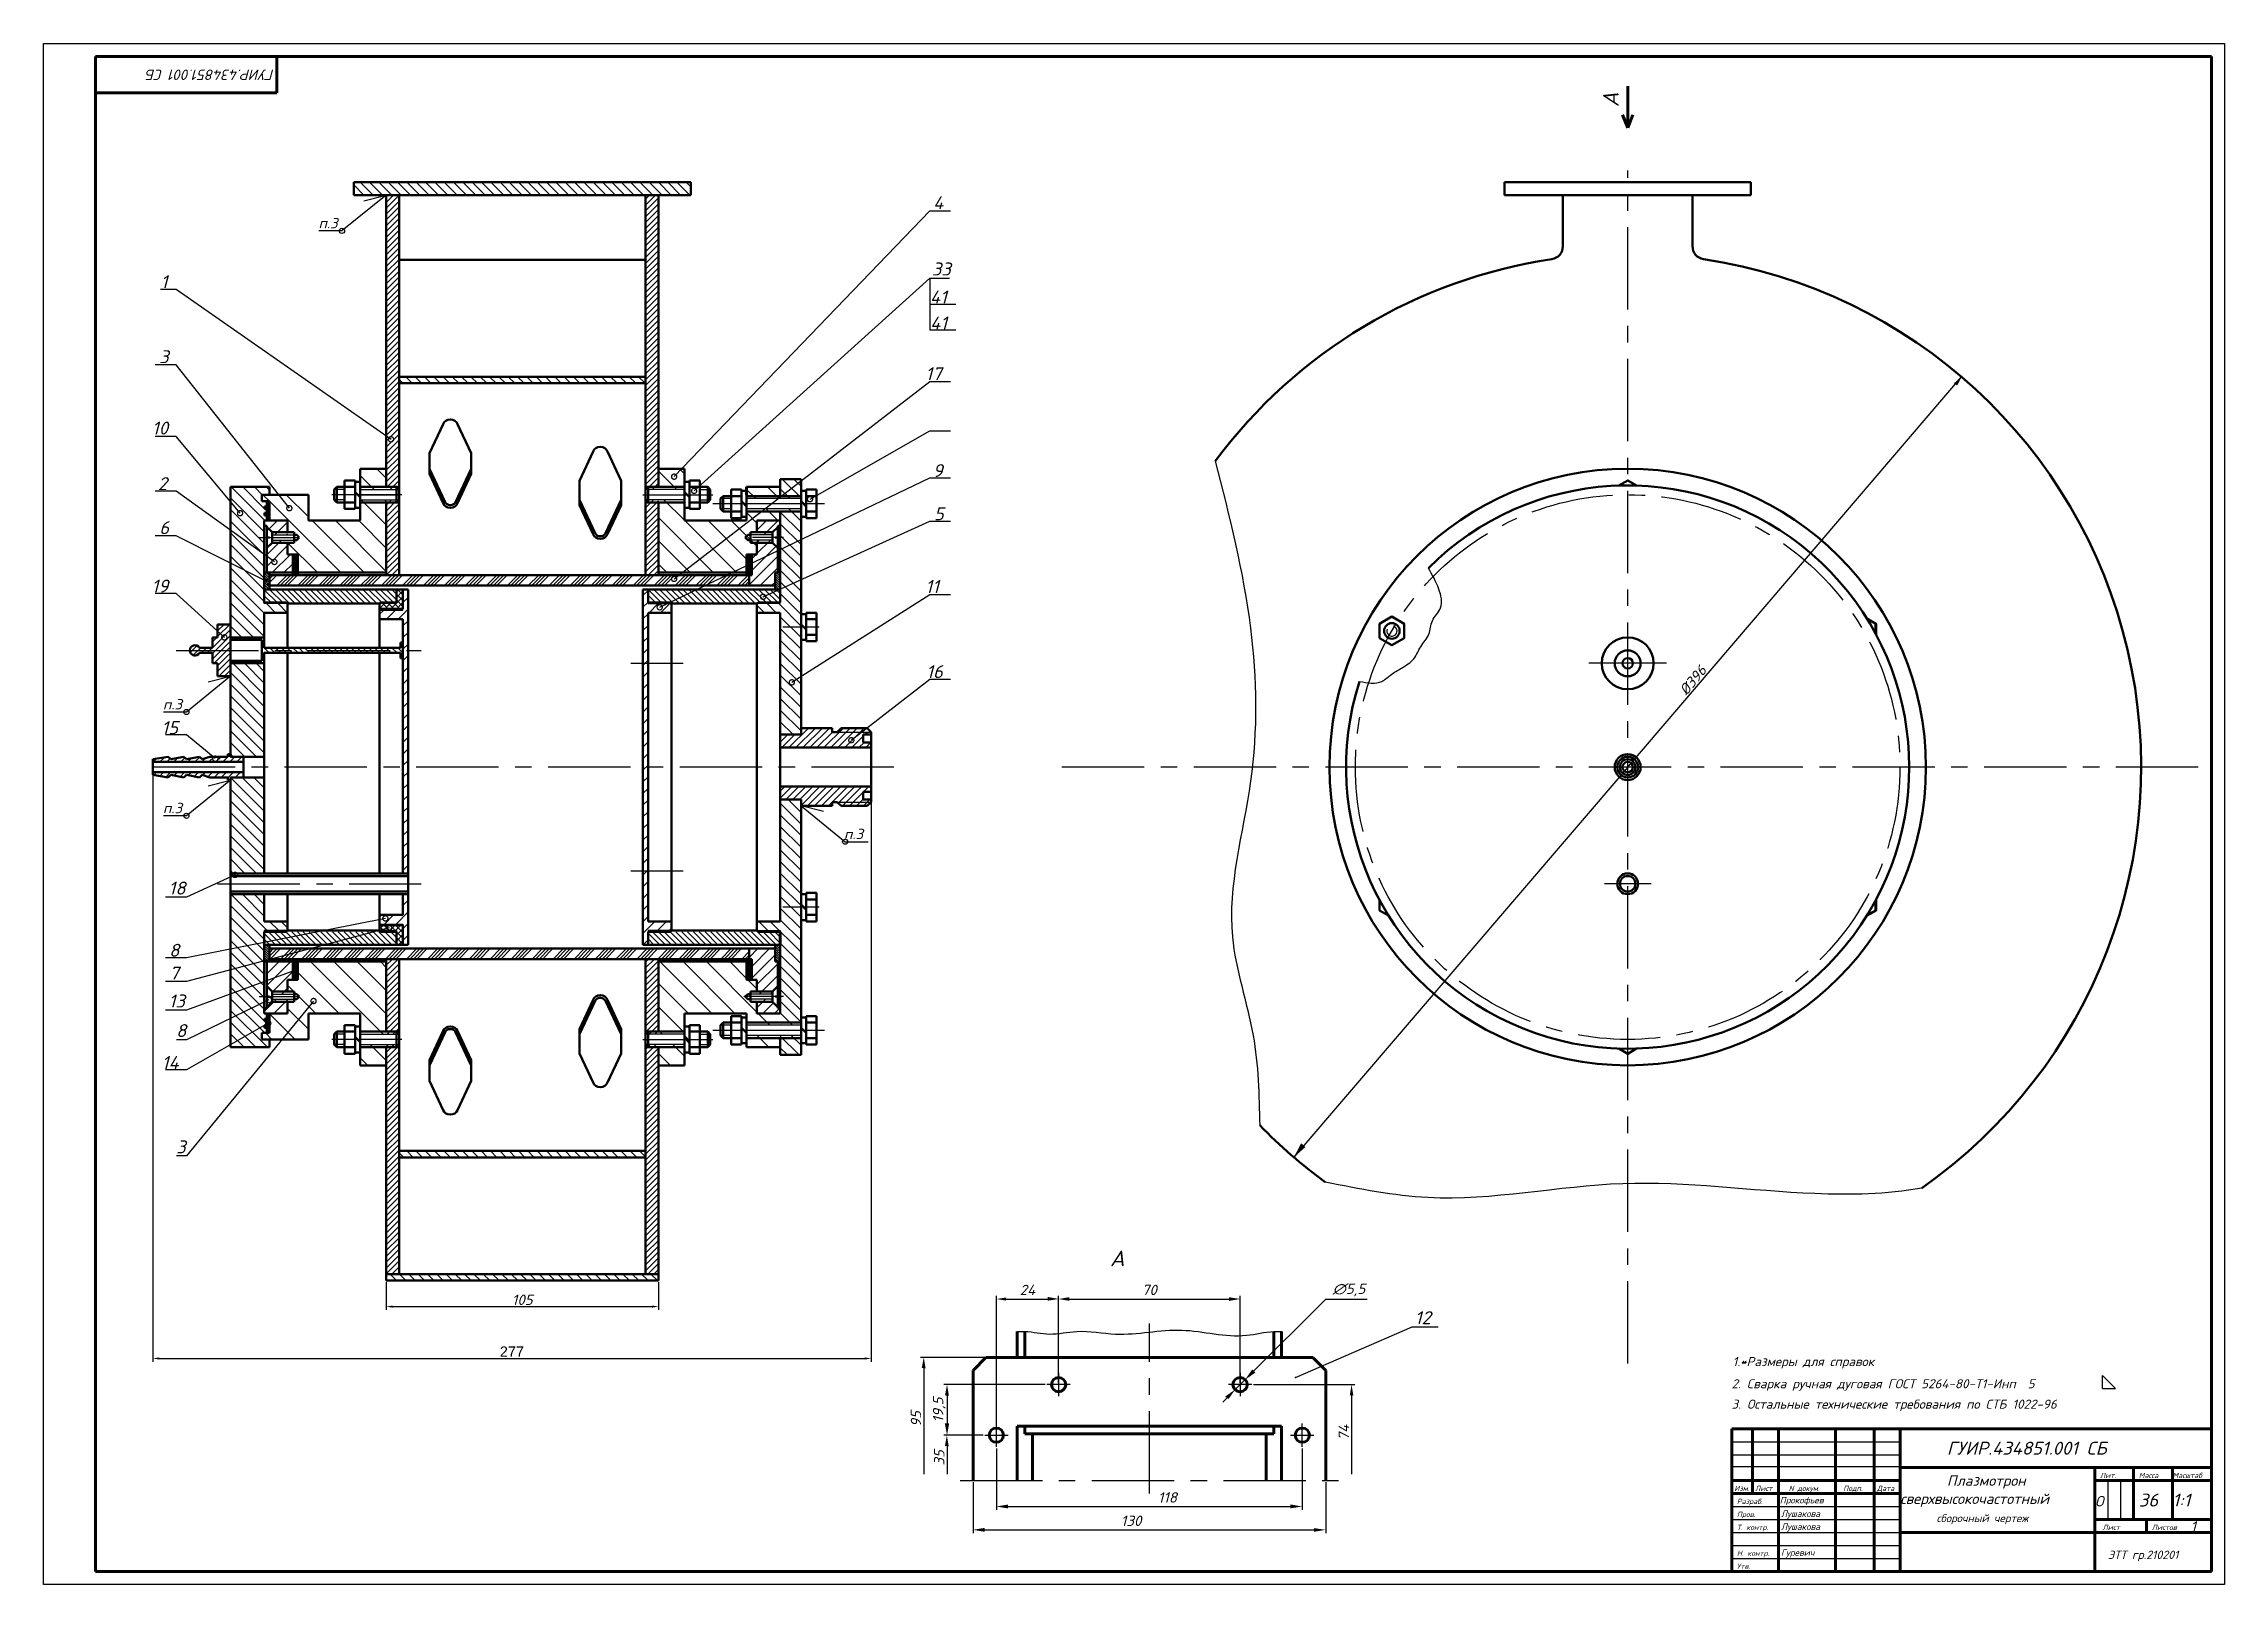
# Model space of a CAD drawing. Header units: millimetres. Extents: x 27866 to 30161, y 1873 to 2467.
# Drawn here: x 27866 to 28707, y 1873 to 2467 of the extents above; entities that cross this region are included whole.
import ezdxf
from ezdxf import colors
from ezdxf.entities.mleader import LeaderData, LeaderLine
from ezdxf.math import Vec2, Vec3

# ---------------------------------------------------------------- set-up
doc = ezdxf.new("R2010")
doc.units = ezdxf.units.MM
doc.linetypes.add('ACAD_ISO10W100', pattern=[18, 12, -3, 0, -3])
doc.linetypes.add('CENTER', pattern=[50.8, 31.75, -6.35, 6.35, -6.35])
for name, color, linetype in [('1', 2, 'Continuous'), ('Razmer', 3, 'Continuous'), ('TonLine', 2, 'Continuous'), ('РАМКА', 7, 'Continuous'), ('Текст', 3, 'Continuous')]:
    doc.layers.add(name, color=color, linetype=linetype)
doc.layers.add('2', color=1, linetype='Continuous', lineweight=60)
doc.layers.add('разьеры', color=10, linetype='Continuous', lineweight=25)
doc.styles.add('ADRF1', font='romans', dxfattribs={"oblique": 15})
doc.styles.get("Standard").update_dxf_attribs({"font": 'arial.ttf'})
doc.dimstyles.new('ISO-25', dxfattribs={"dimtxt": 2.5, "dimasz": 2.5, "dimexe": 1.25, "dimexo": 0.625, "dimtad": 1, "dimtxsty": 'Standard', "dimcen": 2.5, "dimadec": 0, "dimazin": 0, "dimtfac": 1, "dimtmove": 0, "dimatfit": 3, "dimfxl": 1, "dimarcsym": 0})
doc.dimstyles.new('СВОЙ', dxfattribs={"dimtxt": 2.5, "dimasz": 2.5, "dimexe": 1.25, "dimexo": 0.625, "dimtad": 1, "dimtoh": 1, "dimtxsty": 'Standard', "dimcen": 2.5, "dimclrd": 256, "dimclre": 256, "dimadec": 0, "dimazin": 0, "dimtfac": 1, "dimtmove": 0, "dimatfit": 3, "dimfxl": 1, "dimarcsym": 0})
pattern_1 = [(135, (0, -872.9241), (-1.122532015, -1.122532015), [])]

msp = doc.modelspace()

# ---------------------------------------------------------------- texts
at = {"layer": 'Razmer', "color": 7, "style": 'ADRF1', "oblique": 15}
msp.add_text('А', height=6, rotation=90, dxfattribs=at).set_placement((28473.342, 2442.857))
for s, height, p in [('4', 5, (28208.997, 2403.506)), ('п.3', 4, (27971.955, 2396.121)), ('1', 5, (27911.116, 2373.035)), ('41', 5, (28207.767, 2367.136)), ('41', 5, (28207.851, 2357.114)), ('3', 5, (27910.51, 2344.11)), ('17', 5, (28206.03, 2337.553)), ('10', 5, (27907.759, 2316.616)), ('9', 5, (28208.842, 2300.2)), ('2', 5, (27910.035, 2295.166)), ('5', 5, (28209.297, 2283.558)), ('6', 5, (27910.547, 2278.197)), ('19', 5, (27907.6, 2255.677)), ('11', 5, (28206.005, 2255.522)), ('16', 5, (28206.32, 2222.699)), ('п.3', 4, (27911.955, 2210.621)), ('15', 5, (27911.41, 2201.11)), ('п.3', 4, (27911.955, 2170.621)), ('п.3', 4, (28174.591, 2160.621)), ('8', 5, (27914.349, 2115.275)), ('7', 5, (27914.478, 2106.471)), ('14', 5, (27911.513, 2071.991)), ('1.*Размеры для справок', 3.5, (28517.294, 1957.472)), ('2. Сварка ручная дуговая ГОСТ 5264-80-Т1-Инп  5', 3.5, (28516.91, 1948.912)), ('3. Остальные технические требования по СТБ 1022-96', 3.5, (28516.871, 1941.039)), ('Плазмотрон', 4, (28599.943, 1911.315)), ('сверхвысокочастотный', 4, (28581.943, 1904.315)), ('сборочный чертеж', 3, (28595.943, 1897.315))]:
    msp.add_text(s, height=height, dxfattribs=at).set_placement(p)
at = {"layer": 'разьеры', "style": 'ADRF1', "oblique": 15}
for s, height, p in [('А', 6, (28277.178, 1995.966)), ('12', 5, (28394.765, 1973.625))]:
    msp.add_text(s, height=height, dxfattribs=at).set_placement(p)
at = {"layer": 'разьеры', "lineweight": 25, "insert": (28496.367, 2218.296), "char_height": 4, "attachment_point": 1, "rotation": 50.07213, "style": 'ADRF1'}
msp.add_mtext_dynamic_manual_height_columns('%%C396', width=6.48412, gutter_width=12.5, heights=[0], dxfattribs=at)
at = {"layer": 'разьеры', "char_height": 4, "attachment_point": 5, "style": 'ADRF1'}
for s, insert in [('24', (28245.359, 1986.829)), ('70', (28292.359, 1986.829)), ('∅5,5', (28369.359, 1986.829)), ('118', (28299.359, 1906.829))]:
    msp.add_mtext(s, dxfattribs=dict(at, insert=insert))
at = {"layer": 'разьеры', "char_height": 4, "attachment_point": 5, "rotation": 90, "style": 'ADRF1'}
for s, insert in [('19,5', (28211.359, 1940.579)), ('95', (28202.359, 1937.079)), ('74', (28367.359, 1931.829)), ('35', (28211.359, 1922.079))]:
    msp.add_mtext(s, dxfattribs=dict(at, insert=insert))
at = {"layer": 'разьеры', "insert": (28285.359, 1897.829), "char_height": 4, "width": 9.57485, "attachment_point": 5, "style": 'ADRF1'}
msp.add_mtext('130', dxfattribs=at)
at = {"layer": 'РАМКА', "color": 7, "style": 'ADRF1', "oblique": 15}
for s, p in [('Изм.', (28517.943, 1909.315)), ('Лист', (28525.943, 1909.315)), ('N докум.', (28538.943, 1909.315)), ('Подп.', (28559.943, 1909.315)), ('Дата', (28572.943, 1909.315)), ('Лит.', (28658.943, 1914.315)), ('Масса', (28673.943, 1914.315)), ('Масштаб', (28686.943, 1914.315)), ('Разраб.', (28518.943, 1904.315)), ('Пров.', (28518.943, 1899.315)), ('Т. контр.', (28518.943, 1894.315)), ('Лист', (28659.943, 1894.315)), ('Листов', (28678.943, 1894.315)), ('Н. контр.', (28518.943, 1884.315)), ('Утв.', (28518.943, 1879.315))]:
    msp.add_text(s, height=2, dxfattribs=at).set_placement(p)
at = {"layer": 'Текст', "color": 7, "style": 'ADRF1', "oblique": 15}
msp.add_text('ГУИР.434851.001 СБ', height=4, rotation=180, dxfattribs=at).set_placement((27954.943, 2457.315))
for s, height, p in [('ГУИР.434851.001 СБ', 5, (28599.943, 1923.315)), ('Прокофьев', 2.5, (28535.474, 1904.534)), ('Лушакова', 2.5, (28535.943, 1899.315)), ('О', 4, (28657.078, 1903.385)), ('36', 5, (28673.943, 1903.315)), ('1:1', 5, (28686.943, 1903.315)), ('Лушакова', 2.5, (28535.943, 1894.316)), ('1', 4, (28693.931, 1893.649)), ('Гуревич', 2.5, (28535.943, 1884.315)), ('ЭТТ гр.210201', 3.2, (28662.051, 1883.112))]:
    msp.add_text(s, height=height, dxfattribs=at).set_placement(p)

# ---------------------------------------------------------------- blocks, each defined once
blk = doc.blocks.new('*D196')
at = {"layer": 'Defpoints', "color": 0, "transparency": 16777216}
for p in [(27908.04, 2188.41), (28185.04, 2188.41), (28185.04, 1960.41)]:
    blk.add_point(p, dxfattribs=at)
at = {"layer": 'разьеры', "color": 0, "lineweight": -2, "transparency": 16777216}
for p, q in [((27908.04, 2187.78), (27908.04, 1959.16)), ((28185.04, 2187.78), (28185.04, 1959.16)), ((27910.54, 1960.41), (28182.54, 1960.41))]:
    blk.add_line(p, q, dxfattribs=at)
at = {"layer": 'разьеры', "color": 0, "transparency": 16777216}
for points in [[(27910.54, 1960.82), (27910.54, 1959.99), (27908.04, 1960.41)], [(28182.54, 1960.82), (28182.54, 1959.99), (28185.04, 1960.41)]]:
    blk.add_solid(points, dxfattribs=at)
at = {"layer": 'разьеры', "color": 0, "lineweight": 25, "transparency": 16777216, "insert": (28046.54, 1963.04), "char_height": 2.5, "attachment_point": 5}
blk.add_mtext('{\\H1.6x;277}', dxfattribs=at)
blk = doc.blocks.new('A$C21916994')
at = {"layer": 'Razmer'}
blk.add_solid([(0, 0.04), (1.47, 0), (0.76, 4.22)], dxfattribs=at)
blk = doc.blocks.new('*D248')
at = {"layer": 'Defpoints', "color": 0, "transparency": 16777216}
for p in [(27998.04, 1990.41), (28103.04, 1990.41), (28103.04, 1980.41)]:
    blk.add_point(p, dxfattribs=at)
at = {"layer": 'разьеры', "lineweight": -2, "transparency": 16777216}
for p, q in [((27998.04, 1989.78), (27998.04, 1979.16)), ((28103.04, 1989.78), (28103.04, 1979.16)), ((28000.54, 1980.41), (28100.54, 1980.41))]:
    blk.add_line(p, q, dxfattribs=at)
at = {"layer": 'разьеры', "transparency": 16777216}
for points in [[(28000.54, 1980.82), (28000.54, 1979.99), (27998.04, 1980.41)], [(28100.54, 1980.82), (28100.54, 1979.99), (28103.04, 1980.41)]]:
    blk.add_solid(points, dxfattribs=at)
at = {"layer": 'разьеры', "color": 0, "lineweight": 25, "transparency": 16777216, "insert": (28050.54, 1983.03), "char_height": 2.5, "attachment_point": 5, "style": 'ADRF1'}
blk.add_mtext('{\\H1.6x;105}', dxfattribs=at)
blk = doc.blocks.new('_DotSmall')
at = {"layer": 'Razmer', "color": 0, "const_width": 0.5}
blk.add_lwpolyline([(-0.0625, 0, 1), (0.0625, 0, 1)], format="xyb", close=True, dxfattribs=at)

# ---------------------------------------------------------------- dimensions: what is measured, and where the dimension line sits
at = {"layer": 'разьеры', "lineweight": 25}
dim = msp.add_linear_dim(base=(28185.035, 1960.407), p1=(27908.035, 2188.407), p2=(28185.035, 2188.407), text='{\\H1.6x;<>}', dimstyle='ISO-25', dxfattribs=at)
dim.commit()
dim.dimension.update_dxf_attribs({"geometry": '*D196', "text_midpoint": (28046.535, 1963.04)})
dim = msp.add_linear_dim(base=(28103.035, 1980.407), p1=(27998.035, 1990.407), p2=(28103.035, 1990.407), text='{\\H1.6x;<>}', dimstyle='СВОЙ', override={"dimtxsty": 'ADRF1'}, dxfattribs=at)
dim.commit()
dim.dimension.update_dxf_attribs({"geometry": '*D248', "text_midpoint": (28050.535, 1983.032)})

# ---------------------------------------------------------------- hatches: boundary and pattern name
at = {"lineweight": 25}
h = msp.add_hatch(dxfattribs=at)
h.set_pattern_fill('ANSI37', color=256, scale=0.08, angle=180)
h.set_pattern_definition([(225, (30450.15961, -20731.67243), (0.1796051224, -0.1796051224), []), (315, (30450.15961, -20731.67243), (0.1796051224, 0.1796051224), [])])
h.paths.add_polyline_path([(27952.035, 2290.907), (27952.035, 2288.907), (27952.035, 2285.407), (27952.035, 2283.407), (27953.035, 2283.407), (27953.035, 2290.907)])
h.paths.add_polyline_path([(27962.035, 2270.407), (27962.035, 2263.407), (27962.035, 2262.407), (27964.035, 2262.407), (27964.035, 2263.407), (27964.035, 2270.407)])
h = msp.add_hatch(dxfattribs=at)
h.set_pattern_fill('ANSI37', color=256, scale=0.08, angle=180)
h.set_pattern_definition([(225, (31617.8007, -24650.70309), (0.1796051224, -0.1796051224), []), (315, (31617.8007, -24650.70309), (0.1796051224, 0.1796051224), [])])
h.paths.add_polyline_path([(28138.035, 2114.407), (28137.035, 2114.407), (28137.035, 2113.407), (28137.035, 2106.407), (28139.035, 2106.407), (28139.035, 2113.407), (28139.035, 2114.407)])
h.paths.add_polyline_path([(28137.035, 2270.407), (28137.035, 2263.407), (28137.035, 2262.407), (28139.035, 2262.407), (28139.035, 2263.407), (28139.035, 2270.407)])
h.paths.add_polyline_path([(27953.035, 2093.407), (27952.035, 2093.407), (27952.035, 2091.407), (27952.035, 2087.907), (27952.035, 2085.907), (27953.035, 2085.907)])
h.paths.add_polyline_path([(27964.035, 2113.407), (27964.035, 2114.407), (27962.035, 2114.407), (27962.035, 2113.407), (27962.035, 2106.407), (27964.035, 2106.407)])
at = {"layer": 'разьеры', "lineweight": 25}
h = msp.add_hatch(dxfattribs=at)
h.set_pattern_fill('ANSI31', color=256, scale=0.8, angle=90)
h.set_pattern_definition([(135, (31617.8007, -24650.703), (-1.79605122, -1.79605122), [])])
h.paths.add_polyline_path([(27998.035, 1992.907), (27998.035, 1990.407), (28050.535, 1990.407), (28050.535, 1992.907)])
h.paths.add_polyline_path([(28050.535, 1992.907), (28050.535, 1990.407), (28103.035, 1990.407), (28103.035, 1992.907)])
h.paths.add_polyline_path([(28003.035, 2040.407), (28003.035, 2037.907), (28050.535, 2037.907), (28050.535, 2040.407)])
h.paths.add_polyline_path([(28050.535, 2040.407), (28050.535, 2037.907), (28098.035, 2037.907), (28098.035, 2040.407)])
h.paths.add_polyline_path([(28003.035, 2338.907), (28003.035, 2336.407), (28050.535, 2336.407), (28050.535, 2338.907)])
h.paths.add_polyline_path([(28050.535, 2338.907), (28050.535, 2336.407), (28098.035, 2336.407), (28098.035, 2338.907)])
h.paths.add_polyline_path([(27985.535, 2413.907), (27985.535, 2408.907), (27998.035, 2408.907), (28050.535, 2408.907), (28050.535, 2413.907)])
h.paths.add_polyline_path([(28050.535, 2413.907), (28050.535, 2408.907), (28103.035, 2408.907), (28115.535, 2408.907), (28115.535, 2413.907)])
h = msp.add_hatch(dxfattribs=at)
h.set_pattern_fill('ANSI31', color=256, scale=0.5, angle=180)
h.set_pattern_definition([(225, (31617.8007, -24650.7031), (1.122532015, -1.122532015), [])])
h.paths.add_polyline_path([(27998.035, 2290.407), (27998.035, 2263.407), (27998.035, 2262.407), (28003.035, 2262.407), (28003.035, 2290.407)])
h.paths.add_polyline_path([(27998.035, 2291.407), (27998.035, 2290.407), (28003.035, 2290.407), (28003.035, 2291.407)])
h.paths.add_polyline_path([(27998.035, 2296.407), (27998.035, 2295.407), (28003.035, 2295.407), (28003.035, 2296.407)])
h.paths.add_polyline_path([(27998.035, 2408.907), (27998.035, 2383.907), (27998.035, 2303.407), (27998.035, 2296.407), (28003.035, 2296.407), (28003.035, 2408.907)])
h.paths.add_polyline_path([(28098.035, 2290.407), (28098.035, 2262.407), (28103.035, 2262.407), (28103.035, 2263.407), (28103.035, 2290.407)])
h.paths.add_polyline_path([(28098.035, 2291.407), (28098.035, 2290.407), (28103.035, 2290.407), (28103.035, 2291.407)])
h.paths.add_polyline_path([(28098.035, 2296.407), (28098.035, 2295.407), (28103.035, 2295.407), (28103.035, 2296.407)])
h.paths.add_polyline_path([(28098.035, 2408.907), (28098.035, 2296.407), (28103.035, 2296.407), (28103.035, 2303.407), (28103.035, 2383.907), (28103.035, 2408.907)])
h.paths.add_polyline_path([(28098.035, 2114.407), (28098.035, 2086.407), (28103.035, 2086.407), (28103.035, 2113.407), (28103.035, 2114.407)])
h.paths.add_polyline_path([(28098.035, 2086.407), (28098.035, 2085.407), (28103.035, 2085.407), (28103.035, 2086.407)])
h.paths.add_polyline_path([(28098.035, 2081.407), (28098.035, 2080.407), (28103.035, 2080.407), (28103.035, 2081.407)])
h.paths.add_polyline_path([(28098.035, 2080.407), (28098.035, 1992.907), (28103.035, 1992.907), (28103.035, 2073.407), (28103.035, 2080.407)])
h.paths.add_polyline_path([(27998.035, 2080.407), (27998.035, 2073.407), (27998.035, 1992.907), (28003.035, 1992.907), (28003.035, 2080.407)])
h.paths.add_polyline_path([(27998.035, 2081.407), (27998.035, 2080.407), (28003.035, 2080.407), (28003.035, 2081.407)])
h.paths.add_polyline_path([(27998.035, 2086.407), (27998.035, 2085.407), (28003.035, 2085.407), (28003.035, 2086.407)])
h.paths.add_polyline_path([(27998.035, 2114.407), (27998.035, 2113.407), (27998.035, 2086.407), (28003.035, 2086.407), (28003.035, 2114.407)])
h = msp.add_hatch(dxfattribs=at)
h.set_pattern_fill('ANSI31', color=256, angle=90)
h.set_pattern_definition([(135, (0, -872.924), (-2.24506403, -2.24506403), [])])
h.paths.add_polyline_path([(28150.035, 2125.407), (28141.035, 2125.407), (28141.535, 2124.907), (28150.035, 2124.907)], flags=17)
h.paths.add_polyline_path([(27938.035, 2139.407), (27938.035, 2080.407), (27953.035, 2080.407), (27953.035, 2083.407), (27950.035, 2083.407), (27950.035, 2085.907), (27952.035, 2085.907), (27952.035, 2087.907), (27951.15, 2087.907), (27951.15, 2088.907), (27952.035, 2088.907), (27952.035, 2090.407), (27951.15, 2090.407), (27951.15, 2091.407), (27952.035, 2091.407), (27952.035, 2093.407), (27951.035, 2093.407), (27951.035, 2124.907), (27951.035, 2125.407), (27960.035, 2125.407), (27960.035, 2128.907), (27951.035, 2128.907), (27951.035, 2139.407)])
h.paths.add_polyline_path([(27938.035, 2184.407), (27938.035, 2183.407), (27938.035, 2147.407), (27951.035, 2147.407), (27951.035, 2155.407), (27951.035, 2184.407)])
h.paths.add_polyline_path([(27938.035, 2228.407), (27938.035, 2223.407), (27938.035, 2192.407), (27951.035, 2192.407), (27951.035, 2221.407), (27951.035, 2228.407)])
h.paths.add_polyline_path([(27938.035, 2296.407), (27938.035, 2238.407), (27951.035, 2238.407), (27951.035, 2247.907), (27960.035, 2247.907), (27960.035, 2251.407), (27951.035, 2251.407), (27951.035, 2251.907), (27951.035, 2283.407), (27952.035, 2283.407), (27952.035, 2285.407), (27951.15, 2285.407), (27951.15, 2286.407), (27952.035, 2286.407), (27952.035, 2287.907), (27951.15, 2287.907), (27951.15, 2288.907), (27952.035, 2288.907), (27952.035, 2290.907), (27950.035, 2290.907), (27950.035, 2293.407), (27953.035, 2293.407), (27953.035, 2296.407)])
h.paths.add_polyline_path([(28150.035, 2286.907), (28150.035, 2283.407), (28150.035, 2251.907), (28150.035, 2251.407), (28141.035, 2251.407), (28141.035, 2247.907), (28150.035, 2247.907), (28150.035, 2221.407), (28150.035, 2200.907), (28158.035, 2200.907), (28158.035, 2203.407), (28158.035, 2286.907)])
h.paths.add_polyline_path([(28150.035, 2287.907), (28150.035, 2286.907), (28158.035, 2286.907), (28158.035, 2287.907)])
h.paths.add_polyline_path([(28150.035, 2299.407), (28150.035, 2296.407), (28150.035, 2293.407), (28150.035, 2292.907), (28158.035, 2292.907), (28158.035, 2299.407)])
h.paths.add_polyline_path([(28150.035, 2292.907), (28150.035, 2291.907), (28158.035, 2291.907), (28158.035, 2292.907)])
h.paths.add_polyline_path([(28150.035, 2175.907), (28150.035, 2155.407), (28150.035, 2128.907), (28141.035, 2128.907), (28141.035, 2125.407), (28150.035, 2125.407), (28150.035, 2124.907), (28150.035, 2093.407), (28150.035, 2089.907), (28158.035, 2089.907), (28158.035, 2175.907)])
h.paths.add_polyline_path([(28150.035, 2083.907), (28150.035, 2080.407), (28150.035, 2078.407), (28150.035, 2077.407), (28158.035, 2077.407), (28158.035, 2083.907)])
h.paths.add_polyline_path([(28150.035, 2084.907), (28150.035, 2083.907), (28158.035, 2083.907), (28158.035, 2084.907)])
h.paths.add_polyline_path([(28150.035, 2089.907), (28150.035, 2088.907), (28158.035, 2088.907), (28158.035, 2089.907)])
h = msp.add_hatch(dxfattribs=at)
h.set_pattern_fill('ANSI31', color=256, scale=2, angle=90)
h.set_pattern_definition([(135, (31617.801, -24650.703), (-4.490128, -4.490128), [])])
h.paths.add_polyline_path([(27968.035, 2283.407), (27968.035, 2293.407), (27950.035, 2293.407), (27950.035, 2290.907), (27953.035, 2290.907), (27953.035, 2283.407), (27960.035, 2283.407), (27960.035, 2278.907), (27962.535, 2278.907), (27962.535, 2274.907), (27960.035, 2274.907), (27960.035, 2270.407), (27964.035, 2270.407), (27964.035, 2263.407), (27998.035, 2263.407), (27998.035, 2290.407), (27988.035, 2290.407), (27988.035, 2283.407)])
h.paths.add_polyline_path([(27988.035, 2291.407), (27988.035, 2290.407), (27998.035, 2290.407), (27998.035, 2291.407)], flags=17)
h.paths.add_polyline_path([(27988.035, 2303.407), (27988.035, 2296.407), (27998.035, 2296.407), (27998.035, 2303.407)])
h.paths.add_polyline_path([(27988.035, 2296.407), (27988.035, 2295.407), (27998.035, 2295.407), (27998.035, 2296.407)])
h.paths.add_polyline_path([(27960.035, 2278.907), (27960.035, 2277.907), (27962.535, 2277.907), (27962.535, 2278.907)], flags=17)
h.paths.add_polyline_path([(27960.035, 2275.907), (27960.035, 2274.907), (27962.535, 2274.907), (27962.535, 2275.907)], flags=17)
h.paths.add_polyline_path([(27964.035, 2113.407), (27964.035, 2106.407), (27960.035, 2106.407), (27960.035, 2101.907), (27962.535, 2101.907), (27962.535, 2097.907), (27960.035, 2097.907), (27960.035, 2093.407), (27953.035, 2093.407), (27953.035, 2085.907), (27950.035, 2085.907), (27950.035, 2083.407), (27968.035, 2083.407), (27968.035, 2093.407), (27988.035, 2093.407), (27988.035, 2086.407), (27998.035, 2086.407), (27998.035, 2113.407)])
h.paths.add_polyline_path([(27960.035, 2101.907), (27960.035, 2100.907), (27962.535, 2100.907), (27962.535, 2101.907)], flags=17)
h.paths.add_polyline_path([(27960.035, 2098.907), (27960.035, 2097.907), (27962.535, 2097.907), (27962.535, 2098.907)], flags=17)
h.paths.add_polyline_path([(27988.035, 2086.407), (27988.035, 2085.407), (27998.035, 2085.407), (27998.035, 2086.407)], flags=17)
h.paths.add_polyline_path([(27988.035, 2080.407), (27988.035, 2073.407), (27998.035, 2073.407), (27998.035, 2080.407)])
h.paths.add_polyline_path([(27988.035, 2081.407), (27988.035, 2080.407), (27998.035, 2080.407), (27998.035, 2081.407)])
h.paths.add_polyline_path([(28113.035, 2283.407), (28113.035, 2290.407), (28103.035, 2290.407), (28103.035, 2263.407), (28137.035, 2263.407), (28137.035, 2270.407), (28141.035, 2270.407), (28141.035, 2274.907), (28138.535, 2274.907), (28138.535, 2278.907), (28141.035, 2278.907), (28141.035, 2283.407), (28148.035, 2283.407), (28149.035, 2283.407), (28150.035, 2283.407), (28150.035, 2286.907), (28137.035, 2286.907), (28137.035, 2283.407), (28133.035, 2283.407)])
h.paths.add_polyline_path([(28103.035, 2291.407), (28103.035, 2290.407), (28113.035, 2290.407), (28113.035, 2291.407)])
h.paths.add_polyline_path([(28103.035, 2296.407), (28103.035, 2295.407), (28113.035, 2295.407), (28113.035, 2296.407)])
h.paths.add_polyline_path([(28103.035, 2303.407), (28103.035, 2296.407), (28113.035, 2296.407), (28113.035, 2303.407)])
h.paths.add_polyline_path([(28137.035, 2287.907), (28137.035, 2286.907), (28150.035, 2286.907), (28150.035, 2287.907)], flags=17)
h.paths.add_polyline_path([(28137.035, 2292.907), (28137.035, 2291.907), (28150.035, 2291.907), (28150.035, 2292.907)])
h.paths.add_polyline_path([(28137.035, 2296.407), (28137.035, 2292.907), (28150.035, 2292.907), (28150.035, 2293.407), (28150.035, 2296.407)])
h.paths.add_polyline_path([(28138.535, 2278.907), (28138.535, 2277.907), (28141.035, 2277.907), (28141.035, 2278.907)], flags=17)
h.paths.add_polyline_path([(28138.535, 2275.907), (28138.535, 2274.907), (28141.035, 2274.907), (28141.035, 2275.907)], flags=17)
h.paths.add_polyline_path([(28103.035, 2113.407), (28103.035, 2086.407), (28113.035, 2086.407), (28113.035, 2093.407), (28133.035, 2093.407), (28137.035, 2093.407), (28137.035, 2089.907), (28150.035, 2089.907), (28150.035, 2093.407), (28149.035, 2093.407), (28148.035, 2093.407), (28141.035, 2093.407), (28141.035, 2097.907), (28138.535, 2097.907), (28138.535, 2101.907), (28141.035, 2101.907), (28141.035, 2106.407), (28137.035, 2106.407), (28137.035, 2113.407)])
h.paths.add_polyline_path([(28103.035, 2086.407), (28103.035, 2085.407), (28113.035, 2085.407), (28113.035, 2086.407)])
h.paths.add_polyline_path([(28103.035, 2080.407), (28103.035, 2073.407), (28113.035, 2073.407), (28113.035, 2080.407)])
h.paths.add_polyline_path([(28103.035, 2081.407), (28103.035, 2080.407), (28113.035, 2080.407), (28113.035, 2081.407)])
h.paths.add_polyline_path([(28138.535, 2101.907), (28138.535, 2100.907), (28141.035, 2100.907), (28141.035, 2101.907)], flags=17)
h.paths.add_polyline_path([(28138.535, 2098.907), (28138.535, 2097.907), (28141.035, 2097.907), (28141.035, 2098.907)], flags=17)
h.paths.add_polyline_path([(28137.035, 2089.907), (28137.035, 2088.907), (28150.035, 2088.907), (28150.035, 2089.907)], flags=17)
h.paths.add_polyline_path([(28137.035, 2084.907), (28137.035, 2083.907), (28150.035, 2083.907), (28150.035, 2084.907)])
h.paths.add_polyline_path([(28137.035, 2083.907), (28137.035, 2080.407), (28150.035, 2080.407), (28150.035, 2083.907)])
h = msp.add_hatch(dxfattribs=at)
h.set_pattern_fill('ANSI31', color=256, angle=180)
h.set_pattern_definition([(225, (31617.8007, -24650.703), (2.24506403, -2.24506403), [])])
h.paths.add_polyline_path([(27954.035, 2097.907), (27952.035, 2095.907), (27952.035, 2095.407), (27951.035, 2095.407), (27951.035, 2093.407), (27952.035, 2093.407), (27953.035, 2093.407), (27960.035, 2093.407), (27960.035, 2097.907)])
h.paths.add_polyline_path([(27954.035, 2098.907), (27954.035, 2097.907), (27960.035, 2097.907), (27960.035, 2098.907)])
h.paths.add_polyline_path([(27954.035, 2101.907), (27954.035, 2100.907), (27960.035, 2100.907), (27960.035, 2101.907)])
h.paths.add_polyline_path([(27953.035, 2113.407), (27952.035, 2113.407), (27952.035, 2112.407), (27952.035, 2103.907), (27954.035, 2101.907), (27960.035, 2101.907), (27960.035, 2106.407), (27962.035, 2106.407), (27962.035, 2113.407)])
h.paths.add_polyline_path([(27953.035, 2283.407), (27952.035, 2283.407), (27951.035, 2283.407), (27951.035, 2281.407), (27952.035, 2281.407), (27952.035, 2280.907), (27954.035, 2278.907), (27960.035, 2278.907), (27960.035, 2283.407)])
h.paths.add_polyline_path([(27954.035, 2278.907), (27954.035, 2277.907), (27960.035, 2277.907), (27960.035, 2278.907)])
h.paths.add_polyline_path([(27954.035, 2275.907), (27954.035, 2274.907), (27960.035, 2274.907), (27960.035, 2275.907)])
h.paths.add_polyline_path([(27954.035, 2274.907), (27952.035, 2272.907), (27952.035, 2264.407), (27952.035, 2263.407), (27953.035, 2263.407), (27962.035, 2263.407), (27962.035, 2270.407), (27960.035, 2270.407), (27960.035, 2274.907)])
h.paths.add_polyline_path([(28141.035, 2283.407), (28141.035, 2278.907), (28147.035, 2278.907), (28149.035, 2280.907), (28149.035, 2281.407), (28150.035, 2281.407), (28150.035, 2283.407), (28149.035, 2283.407), (28148.035, 2283.407)])
h.paths.add_polyline_path([(28141.035, 2278.907), (28141.035, 2277.907), (28147.035, 2277.907), (28147.035, 2278.907)])
h.paths.add_polyline_path([(28141.035, 2275.907), (28141.035, 2274.907), (28147.035, 2274.907), (28147.035, 2275.907)])
h.paths.add_polyline_path([(28141.035, 2274.907), (28141.035, 2270.407), (28139.035, 2270.407), (28139.035, 2263.407), (28139.035, 2262.407), (28138.035, 2262.407), (28138.035, 2261.578), (28138.035, 2258.407), (28148.035, 2258.407), (28148.035, 2263.407), (28149.035, 2263.407), (28149.035, 2264.407), (28149.035, 2272.907), (28147.035, 2274.907)])
h.paths.add_polyline_path([(28138.035, 2118.407), (28138.035, 2115.236), (28138.035, 2114.407), (28139.035, 2114.407), (28139.035, 2113.407), (28139.035, 2106.407), (28141.035, 2106.407), (28141.035, 2101.907), (28147.035, 2101.907), (28149.035, 2103.907), (28149.035, 2112.407), (28149.035, 2113.407), (28148.035, 2113.407), (28148.035, 2118.407)])
h.paths.add_polyline_path([(28141.035, 2101.907), (28141.035, 2100.907), (28147.035, 2100.907), (28147.035, 2101.907)])
h.paths.add_polyline_path([(28141.035, 2098.907), (28141.035, 2097.907), (28147.035, 2097.907), (28147.035, 2098.907)])
h.paths.add_polyline_path([(28141.035, 2097.907), (28141.035, 2093.407), (28148.035, 2093.407), (28149.035, 2093.407), (28150.035, 2093.407), (28150.035, 2095.407), (28149.035, 2095.407), (28149.035, 2095.907), (28147.035, 2097.907)])
h = msp.add_hatch(dxfattribs=at)
h.set_pattern_fill('ANSI31', color=256, scale=0.2, angle=90)
h.set_pattern_definition([(135, (31617.8007, -24650.7031), (-0.449012806, -0.449012806), [])])
h.paths.add_polyline_path([(28148.035, 2119.907), (28148.035, 2113.407), (28150.035, 2113.407), (28150.035, 2119.907)])
h.paths.add_polyline_path([(28148.035, 2263.407), (28148.035, 2256.907), (28150.035, 2256.907), (28150.035, 2263.407)])
h.paths.add_polyline_path([(27951.035, 2119.907), (27951.035, 2113.407), (27953.035, 2113.407), (27953.035, 2119.907)])
h.paths.add_polyline_path([(27951.035, 2263.407), (27951.035, 2256.907), (27953.035, 2256.907), (27953.035, 2263.407)])
h = msp.add_hatch(dxfattribs=at)
h.set_pattern_fill('ANSI34', color=256, scale=0.3, angle=180)
h.set_pattern_definition([(225, (31617.8007, -24650.703), (4.0411153, -4.0411153), []), (225, (31616.4537, -24650.703), (4.0411153, -4.0411153), []), (225, (31615.1066, -24650.703), (4.0411153, -4.0411153), []), (225, (31613.7596, -24650.703), (4.0411153, -4.0411153), [])])
h.paths.add_polyline_path([(27953.035, 2262.407), (27953.035, 2258.407), (27998.035, 2258.407), (28050.535, 2258.407), (28050.535, 2262.407)])
h.paths.add_polyline_path([(27953.035, 2118.407), (27953.035, 2114.407), (28050.535, 2114.407), (28050.535, 2118.407), (27998.035, 2118.407)])
h.paths.add_polyline_path([(28050.535, 2262.407), (28050.535, 2258.407), (28093.035, 2258.407), (28138.035, 2258.407), (28138.035, 2261.578), (28138.035, 2262.407), (28137.035, 2262.407)])
h.paths.add_polyline_path([(28050.535, 2118.407), (28050.535, 2114.407), (28138.035, 2114.407), (28138.035, 2115.236), (28138.035, 2118.407), (28103.035, 2118.407), (28093.035, 2118.407)])
h = msp.add_hatch(dxfattribs=at)
h.set_pattern_fill('ANSI31', color=256, scale=0.5, angle=90)
h.set_pattern_definition(pattern_1)
h.paths.add_polyline_path([(28002.035, 2125.407), (27995.535, 2125.407), (27996.035, 2124.907), (28002.035, 2124.907)])
h.paths.add_polyline_path([(27960.035, 2125.407), (27951.035, 2125.407), (27951.035, 2124.907), (27959.535, 2124.907)])
h.paths.add_polyline_path([(28002.035, 2251.907), (27996.121, 2251.907), (27995.535, 2251.407), (28002.035, 2251.407)])
h.paths.add_polyline_path([(27959.535, 2251.907), (27951.035, 2251.907), (27951.035, 2251.407), (27960.035, 2251.407)])
h.paths.add_polyline_path([(28108.035, 2125.407), (28099.035, 2125.407), (28099.035, 2124.907), (28107.535, 2124.907)])
h.paths.add_polyline_path([(28150.035, 2125.407), (28141.035, 2125.407), (28141.535, 2124.907), (28150.035, 2124.907)])
h.paths.add_polyline_path([(28150.035, 2251.907), (28141.535, 2251.907), (28141.035, 2251.407), (28150.035, 2251.407)])
h.paths.add_polyline_path([(28107.535, 2251.907), (28099.035, 2251.907), (28099.035, 2251.407), (28108.035, 2251.407)])
h.paths.add_polyline_path([(28099.035, 2124.902), (28099.035, 2119.907), (28150.035, 2119.907), (28150.035, 2124.902)])
h.paths.add_polyline_path([(28099.035, 2256.907), (28099.035, 2252.907), (28099.035, 2251.907), (28108.035, 2251.907), (28150.035, 2251.907), (28150.035, 2256.907)])
h.paths.add_polyline_path([(27951.035, 2256.907), (27951.035, 2251.907), (27960.035, 2251.907), (28002.035, 2251.907), (28002.035, 2252.907), (28002.035, 2256.907)])
h.paths.add_polyline_path([(27951.035, 2124.907), (27951.035, 2119.907), (28002.035, 2119.907), (28002.035, 2123.907), (28002.035, 2124.907)])
h = msp.add_hatch(dxfattribs=at)
h.set_pattern_fill('ANSI31', color=256)
h.set_pattern_definition([(45, (0, -872.924), (-2.24506403, 2.24506403), [])])
h.paths.add_polyline_path([(28006.535, 2139.407), (28004.535, 2139.407), (28004.535, 2131.407), (27995.535, 2131.407), (27995.535, 2130.407), (27995.535, 2127.907), (28004.535, 2127.907), (28004.535, 2127.407), (28004.535, 2125.407), (28004.535, 2119.907), (28006.535, 2119.907)])
h.paths.add_polyline_path([(28006.535, 2188.407), (28004.535, 2188.407), (28004.535, 2147.407), (28006.535, 2147.407)])
h.paths.add_polyline_path([(28006.535, 2233.407), (28004.535, 2233.407), (28004.535, 2188.407), (28006.535, 2188.407)])
h.paths.add_polyline_path([(28006.535, 2256.907), (28004.535, 2256.907), (28004.535, 2250.407), (28004.535, 2249.407), (28004.535, 2248.907), (27995.535, 2248.907), (27995.535, 2247.407), (27995.535, 2246.407), (27995.535, 2245.407), (28004.535, 2245.407), (28004.535, 2233.407), (28006.535, 2233.407)])
h.paths.add_polyline_path([(28108.035, 2128.902), (28099.035, 2128.902), (28099.035, 2148.407), (28097.035, 2148.407), (28097.035, 2119.907), (28099.035, 2119.907), (28099.035, 2124.902), (28099.035, 2125.407), (28108.035, 2125.407)])
h.paths.add_polyline_path([(28099.035, 2188.407), (28097.035, 2188.407), (28097.035, 2148.407), (28099.035, 2148.407)])
h.paths.add_polyline_path([(28099.035, 2228.407), (28097.035, 2228.407), (28097.035, 2188.407), (28099.035, 2188.407)])
h.paths.add_polyline_path([(28099.035, 2247.907), (28108.035, 2247.907), (28108.035, 2250.407), (28108.035, 2251.407), (28099.035, 2251.407), (28099.035, 2251.907), (28099.035, 2252.907), (28099.035, 2256.907), (28097.035, 2256.907), (28097.035, 2228.407), (28099.035, 2228.407)])
h = msp.add_hatch(dxfattribs=at)
h.set_pattern_fill('ANSI37', color=256, scale=0.5)
h.set_pattern_definition([(45, (0, -872.9241), (-1.122532015, 1.122532015), []), (135, (0, -872.9241), (-1.122532015, -1.122532015), [])])
h.paths.add_polyline_path([(28004.535, 2250.407), (28004.535, 2251.407), (28004.535, 2256.907), (28002.035, 2256.907), (28002.035, 2252.907), (28002.035, 2251.907), (28002.035, 2251.407), (27995.535, 2251.407), (27995.535, 2248.907), (27996.035, 2249.407), (27999.535, 2249.407), (28004.535, 2249.407)])
h.paths.add_polyline_path([(28004.535, 2249.407), (27999.535, 2249.407), (27996.035, 2249.407), (27995.535, 2248.907), (28004.535, 2248.907)], flags=17)
h.paths.add_polyline_path([(28004.535, 2127.407), (27996.035, 2127.407), (27995.535, 2127.907), (27995.535, 2125.407), (28002.035, 2125.407), (28002.035, 2124.907), (28002.035, 2123.907), (28002.035, 2119.907), (28004.535, 2119.907)])
h.paths.add_polyline_path([(28004.535, 2127.907), (27995.535, 2127.907), (27996.035, 2127.407), (28004.535, 2127.407)])
h = msp.add_hatch(dxfattribs=at)
h.set_pattern_fill('ANSI31', color=256, scale=0.5)
h.set_pattern_definition([(45, (0, -872.9241), (-1.122532015, 1.122532015), [])])
h.paths.add_polyline_path([(27938.035, 2243.407), (27933.035, 2243.407), (27933.035, 2240.775), (27935.453, 2238.575, -1), (27935.823, 2238.239, -1), (27935.453, 2238.575), (27933.035, 2240.775), (27933.035, 2238.407), (27931.035, 2238.407), (27931.035, 2234.407), (27926.037, 2234.407, 0.767327), (27922.305, 2233.407), (27938.035, 2233.407)])
h.paths.add_polyline_path([(27938.035, 2233.407), (27922.305, 2233.407, 0.767327), (27926.037, 2232.407), (27931.035, 2232.407), (27931.035, 2228.407), (27933.035, 2228.407), (27933.035, 2223.407), (27938.035, 2223.407)])
h.paths.add_polyline_path([(27943.035, 2238.407), (27938.035, 2238.407), (27938.035, 2237.407), (27943.035, 2237.407)])
h.paths.add_polyline_path([(27943.035, 2229.407), (27938.035, 2229.407), (27938.035, 2228.407), (27943.035, 2228.407)])
h = msp.add_hatch(dxfattribs=at)
h.set_pattern_fill('ANSI31', color=256, scale=0.5, angle=90)
h.set_pattern_definition(pattern_1)
h.paths.add_polyline_path([(27951.035, 2238.407), (27943.035, 2238.407), (27943.035, 2237.407), (27950.035, 2237.407), (27950.035, 2234.407), (27950.035, 2233.407), (28003.535, 2233.407), (28003.535, 2234.407), (27951.035, 2234.407)])
h.paths.add_polyline_path([(27951.035, 2232.407), (27960.035, 2232.407), (28003.535, 2232.407), (28003.535, 2233.407), (27950.035, 2233.407), (27950.035, 2232.407), (27950.035, 2229.407), (27943.035, 2229.407), (27943.035, 2228.407), (27951.035, 2228.407)])
h.paths.add_polyline_path([(28004.535, 2236.407), (28003.535, 2236.407), (28003.535, 2234.407), (28003.535, 2233.407), (28004.535, 2233.407)])
h.paths.add_polyline_path([(28004.535, 2233.407), (28003.535, 2233.407), (28003.535, 2232.407), (28003.535, 2230.407), (28004.535, 2230.407)])
h = msp.add_hatch(dxfattribs=at)
h.set_pattern_fill('ANSI31', color=256, scale=0.6, angle=180)
h.set_pattern_definition([(225, (0, -872.924), (1.34703842, -1.34703842), [])])
h.paths.add_polyline_path([(28183.427, 2203.407), (28173.535, 2203.407), (28172.035, 2201.907), (28181.497, 2201.907)], flags=17)
h.paths.add_polyline_path([(28185.035, 2174.907), (28172.035, 2174.907), (28173.535, 2173.407), (28183.535, 2173.407)], flags=17)
h.paths.add_polyline_path([(28177.627, 2198.899), (28181.497, 2201.907), (28172.035, 2201.907), (28170.035, 2201.907), (28170.035, 2203.407), (28158.035, 2203.407), (28158.035, 2200.907), (28158.035, 2195.907), (28185.035, 2195.907), (28185.035, 2197.907), (28182.035, 2197.907), (28182.035, 2200.907), (28185.035, 2200.907), (28185.035, 2201.907), (28181.497, 2201.907), (28177.627, 2198.899, -1), (28177.232, 2198.592, -1)])
h.paths.add_polyline_path([(28182.035, 2178.907), (28185.035, 2178.907), (28185.035, 2180.907), (28158.035, 2180.907), (28158.035, 2173.407), (28170.035, 2173.407), (28170.035, 2174.907), (28172.035, 2174.907), (28185.035, 2174.907), (28185.035, 2175.907), (28182.035, 2175.907)])
h.paths.add_polyline_path([(28158.035, 2180.907), (28150.035, 2180.907), (28150.035, 2175.907), (28158.035, 2175.907)])
h.paths.add_polyline_path([(28158.035, 2200.907), (28150.035, 2200.907), (28150.035, 2195.907), (28158.035, 2195.907)])
h.paths.add_polyline_path([(27908.035, 2191.407), (27908.035, 2190.407), (27941.035, 2190.407), (27943.035, 2190.407), (27943.035, 2192.407), (27938.035, 2192.407), (27938.035, 2193.407), (27937.035, 2193.407), (27937.035, 2192.407), (27930.035, 2192.407), (27927.035, 2191.407), (27926.035, 2192.407), (27921.035, 2191.407), (27920.035, 2192.407), (27915.035, 2191.407), (27914.035, 2192.407)])
h.paths.add_polyline_path([(27908.035, 2186.407), (27908.035, 2185.407), (27914.035, 2184.407), (27915.035, 2185.407), (27920.035, 2184.407), (27921.035, 2185.407), (27926.035, 2184.407), (27927.035, 2185.407), (27930.035, 2184.407), (27937.035, 2184.407), (27937.035, 2183.407), (27938.035, 2183.407), (27938.035, 2184.407), (27943.035, 2184.407), (27943.035, 2186.407), (27941.035, 2186.407)])

# ---------------------------------------------------------------- linework, layer by layer
at = {"lineweight": 50}
for p, q in [((27985.535, 2413.907), (28050.535, 2413.907)), ((27985.535, 2408.907), (27985.535, 2413.907)), ((28115.535, 2413.907), (28050.535, 2413.907)), ((28115.535, 2408.907), (28115.535, 2413.907)), ((28429.325, 2408.907), (28429.325, 2413.907)), ((28429.325, 2413.907), (28524.325, 2413.907)), ((28524.325, 2413.907), (28524.325, 2408.907)), ((27985.535, 2408.907), (27998.035, 2408.907)), ((27998.035, 2383.907), (27998.035, 2408.907)), ((27998.035, 2408.907), (28103.035, 2408.907)), ((28003.035, 2262.407), (28003.035, 2408.907)), ((28098.035, 2262.407), (28098.035, 2408.907)), ((28098.035, 2408.907), (28098.035, 2408.907)), ((28103.035, 2383.907), (28103.035, 2408.907)), ((28115.535, 2408.907), (28103.035, 2408.907)), ((28476.825, 2408.907), (28429.325, 2408.907)), ((28451.825, 2389.178), (28451.825, 2408.907)), ((28451.825, 2408.907), (28501.825, 2408.907)), ((28501.825, 2408.907), (28501.825, 2389.178)), ((28524.325, 2408.907), (28501.825, 2408.907)), ((27998.035, 2303.407), (27998.035, 2383.907)), ((28003.035, 2383.907), (28050.535, 2383.907)), ((28003.035, 2383.907), (28050.535, 2383.907)), ((28098.035, 2383.907), (28050.535, 2383.907)), ((28098.035, 2383.907), (28050.535, 2383.907)), ((28103.035, 2303.407), (28103.035, 2383.907)), ((27998.035, 2338.907), (27998.035, 2336.407)), ((28050.535, 2338.907), (28003.035, 2338.907)), ((28050.535, 2338.907), (28098.035, 2338.907)), ((28103.035, 2338.907), (28103.035, 2336.407)), ((28003.035, 2336.407), (28050.535, 2336.407)), ((28098.035, 2336.407), (28050.535, 2336.407)), ((27938.035, 2192.407), (27938.035, 2296.407)), ((27938.035, 2296.407), (27953.035, 2296.407)), ((27953.035, 2296.407), (27953.035, 2293.407)), ((27953.035, 2296.407), (27953.035, 2293.407)), ((27979.035, 2296.407), (27978.035, 2295.407)), ((27979.035, 2296.407), (27979.035, 2295.407)), ((27988.035, 2303.407), (27988.035, 2283.407)), ((27988.035, 2303.407), (27998.035, 2303.407)), ((27998.035, 2303.407), (27998.035, 2296.407)), ((28002.035, 2296.407), (28003.035, 2295.407)), ((28002.035, 2296.407), (28002.035, 2290.407)), ((28099.035, 2296.407), (28098.035, 2295.407)), ((28099.035, 2296.407), (28099.035, 2290.407)), ((28113.035, 2303.407), (28103.035, 2303.407)), ((28103.035, 2303.407), (28103.035, 2296.407)), ((28113.035, 2303.407), (28113.035, 2283.407)), ((28122.035, 2296.407), (28122.035, 2290.407)), ((28123.035, 2295.407), (28122.035, 2296.407)), ((28150.035, 2296.407), (28137.035, 2296.407)), ((28137.035, 2296.407), (28137.035, 2283.407)), ((28150.035, 2296.407), (28150.035, 2299.407)), ((28150.035, 2299.407), (28158.035, 2299.407)), ((28150.035, 2292.907), (28150.035, 2296.407)), ((28158.035, 2200.907), (28158.035, 2299.407)), ((27953.035, 2293.407), (27950.035, 2293.407)), ((27950.035, 2293.407), (27950.035, 2291.407)), ((27950.035, 2290.907), (27950.035, 2293.407)), ((27950.035, 2293.407), (27968.035, 2293.407)), ((27950.035, 2290.907), (27953.035, 2290.907)), ((27950.035, 2290.907), (27953.035, 2290.907)), ((27952.035, 2288.907), (27951.15, 2288.907)), ((27951.15, 2287.907), (27951.15, 2288.907)), ((27952.035, 2287.907), (27951.15, 2287.907)), ((27952.035, 2290.907), (27952.035, 2288.907)), ((27952.035, 2288.907), (27952.035, 2285.407)), ((27952.035, 2286.407), (27952.035, 2287.907)), ((27953.035, 2290.907), (27953.035, 2283.407)), ((27953.035, 2290.907), (27953.035, 2283.407)), ((27968.035, 2283.407), (27968.035, 2293.407)), ((27979.035, 2290.407), (27978.035, 2291.407)), ((27979.035, 2295.407), (27979.035, 2290.407)), ((27998.035, 2263.407), (27998.035, 2290.407)), ((28002.035, 2290.407), (28003.035, 2291.407)), ((28099.035, 2290.407), (28098.035, 2291.407)), ((28103.035, 2263.407), (28103.035, 2290.407)), ((28122.035, 2290.407), (28123.035, 2291.407)), ((28128.035, 2292.907), (28127.035, 2291.907)), ((28127.035, 2287.907), (28127.035, 2289.907)), ((28128.035, 2286.907), (28127.035, 2287.907)), ((28128.035, 2292.907), (28128.035, 2286.907)), ((28137.035, 2294.907), (28137.035, 2284.907)), ((28137.035, 2283.407), (28137.035, 2293.407)), ((28158.035, 2284.907), (28158.035, 2294.907)), ((27951.035, 2283.407), (27951.035, 2251.907)), ((27951.035, 2283.407), (27952.035, 2283.407)), ((27952.035, 2281.407), (27951.035, 2281.407)), ((27952.035, 2286.407), (27951.15, 2286.407)), ((27951.15, 2286.407), (27951.15, 2285.407)), ((27952.035, 2285.407), (27951.15, 2285.407)), ((27952.035, 2283.407), (27952.035, 2285.407)), ((27952.035, 2283.407), (27952.035, 2285.407)), ((27953.035, 2283.407), (27952.035, 2283.407)), ((27952.035, 2264.407), (27952.035, 2281.407)), ((27953.035, 2283.407), (27960.035, 2283.407)), ((27960.035, 2283.407), (27960.035, 2278.907)), ((27968.035, 2283.407), (27988.035, 2283.407)), ((28133.035, 2283.407), (28113.035, 2283.407)), ((28137.035, 2283.407), (28133.035, 2283.407)), ((28148.035, 2283.407), (28141.035, 2283.407)), ((28141.035, 2283.407), (28141.035, 2278.907)), ((28148.035, 2283.407), (28149.035, 2283.407)), ((28150.035, 2283.407), (28149.035, 2283.407)), ((28149.035, 2281.407), (28150.035, 2281.407)), ((28149.035, 2264.407), (28149.035, 2281.407)), ((28150.035, 2283.407), (28150.035, 2286.907)), ((28150.035, 2283.407), (28150.035, 2251.907)), ((27952.035, 2276.907), (27953.035, 2276.907)), ((27960.035, 2270.407), (27960.035, 2274.907)), ((27963.535, 2277.907), (27962.535, 2277.907)), ((27962.535, 2275.907), (27963.535, 2275.907)), ((27964.535, 2276.907), (27963.535, 2277.907)), ((27963.535, 2275.907), (27964.535, 2276.907)), ((28080.696, 2276.407), (28080.535, 2276.407)), ((28137.535, 2277.907), (28136.535, 2276.907)), ((28136.535, 2276.907), (28136.535, 2276.907)), ((28136.535, 2276.907), (28137.535, 2275.907)), ((28138.535, 2277.907), (28137.535, 2277.907)), ((28137.535, 2275.907), (28138.535, 2275.907)), ((28141.035, 2274.907), (28141.035, 2270.407)), ((28149.035, 2276.907), (28148.035, 2276.907)), ((27953.035, 2263.407), (27951.035, 2263.407)), ((27952.035, 2264.407), (27952.035, 2263.407)), ((27952.035, 2263.407), (27953.035, 2263.407)), ((27953.035, 2263.407), (27962.035, 2263.407)), ((27953.035, 2256.907), (27953.035, 2263.407)), ((27953.035, 2262.407), (27953.035, 2258.407)), ((27953.035, 2262.407), (28138.035, 2262.407)), ((27960.035, 2270.407), (27964.035, 2270.407)), ((27962.035, 2263.407), (27962.035, 2270.407)), ((27962.035, 2263.407), (27962.035, 2262.407)), ((27964.035, 2270.407), (27964.035, 2263.407)), ((27964.035, 2263.407), (27998.035, 2263.407)), ((27964.035, 2263.407), (27964.035, 2262.407)), ((27998.035, 2263.407), (27998.035, 2262.407)), ((28137.035, 2263.407), (28103.035, 2263.407)), ((28103.035, 2263.407), (28103.035, 2262.407)), ((28137.035, 2270.407), (28137.035, 2263.407)), ((28141.035, 2270.407), (28137.035, 2270.407)), ((28137.035, 2263.407), (28137.035, 2262.407)), ((28139.035, 2262.407), (28137.035, 2262.407)), ((28138.035, 2262.407), (28138.035, 2261.578)), ((28139.035, 2263.407), (28139.035, 2270.407)), ((28139.035, 2263.407), (28139.035, 2262.407)), ((28149.035, 2263.407), (28148.035, 2263.407)), ((28148.035, 2256.907), (28148.035, 2263.407)), ((28148.035, 2263.407), (28150.035, 2263.407)), ((28148.035, 2262.407), (28148.035, 2258.407)), ((28149.035, 2264.407), (28149.035, 2263.407)), ((28002.035, 2256.907), (27951.035, 2256.907)), ((27953.035, 2258.407), (27998.035, 2258.407)), ((27998.035, 2258.407), (28093.035, 2258.407)), ((28002.035, 2256.907), (28004.535, 2256.907)), ((28004.535, 2256.907), (28002.035, 2256.907)), ((28002.035, 2256.907), (28002.035, 2252.907)), ((28004.535, 2256.907), (28006.535, 2256.907)), ((28006.535, 2256.907), (28004.535, 2256.907)), ((28004.535, 2256.907), (28004.535, 2251.407)), ((28004.535, 2250.407), (28004.535, 2256.907)), ((28006.535, 2256.907), (28006.535, 2188.407)), ((28093.035, 2258.407), (28138.035, 2258.407)), ((28097.035, 2256.907), (28097.035, 2188.407)), ((28097.035, 2256.907), (28099.035, 2256.907)), ((28099.035, 2256.907), (28099.035, 2251.907)), ((28099.035, 2256.907), (28150.035, 2256.907)), ((28099.035, 2256.907), (28099.035, 2252.907)), ((28148.035, 2258.407), (28103.035, 2258.407)), ((28138.035, 2261.578), (28138.035, 2258.407)), ((27951.035, 2251.907), (27959.535, 2251.907)), ((27960.035, 2247.907), (27951.035, 2247.907)), ((27951.035, 2247.907), (27951.035, 2234.407)), ((27960.035, 2251.407), (27959.535, 2251.907)), ((27995.535, 2251.407), (27960.035, 2251.407)), ((27960.035, 2251.407), (27960.035, 2247.907)), ((27960.035, 2247.907), (27960.035, 2234.407)), ((27996.121, 2251.907), (27995.535, 2251.407)), ((27995.535, 2248.907), (27995.535, 2251.407)), ((27996.035, 2249.407), (27995.535, 2248.907)), ((27995.535, 2234.407), (27995.535, 2248.907)), ((27995.535, 2248.907), (27995.535, 2247.407)), ((27995.535, 2247.907), (27995.535, 2247.407)), ((27995.535, 2247.407), (27995.535, 2246.407)), ((27995.535, 2246.407), (27995.535, 2245.407)), ((27999.535, 2249.407), (27996.035, 2249.407)), ((27996.121, 2251.907), (28002.035, 2251.907)), ((27999.535, 2249.407), (28004.535, 2249.407)), ((28002.035, 2251.907), (28002.035, 2252.907)), ((28004.535, 2251.407), (28004.535, 2250.407)), ((28004.535, 2249.407), (28004.535, 2250.407)), ((28099.035, 2251.907), (28099.035, 2252.907)), ((28099.035, 2251.907), (28107.535, 2251.907)), ((28099.035, 2247.907), (28099.035, 2188.407)), ((28108.035, 2247.907), (28099.035, 2247.907)), ((28100.751, 2251.907), (28099.966, 2251.907)), ((28108.035, 2251.407), (28107.535, 2251.907)), ((28108.035, 2250.407), (28108.035, 2251.407)), ((28108.035, 2251.407), (28108.035, 2250.907)), ((28108.035, 2251.407), (28141.035, 2251.407)), ((28108.035, 2188.407), (28108.035, 2250.407)), ((28141.035, 2251.407), (28141.535, 2251.907)), ((28141.035, 2251.407), (28141.035, 2247.907)), ((28141.035, 2247.907), (28150.035, 2247.907)), ((28141.035, 2247.907), (28141.035, 2188.407)), ((28150.035, 2251.907), (28141.535, 2251.907)), ((28150.035, 2247.907), (28150.035, 2221.407)), ((27933.035, 2238.407), (27931.035, 2238.407)), ((27931.035, 2238.407), (27931.035, 2234.407)), ((27938.035, 2243.407), (27933.035, 2243.407)), ((27933.035, 2243.407), (27933.035, 2238.407)), ((27938.035, 2238.407), (27951.035, 2238.407)), ((27938.035, 2238.407), (27938.035, 2237.407)), ((27938.035, 2237.407), (27950.035, 2237.407)), ((27943.035, 2237.407), (27943.035, 2238.407)), ((27950.035, 2234.407), (27950.035, 2237.407)), ((27995.535, 2245.407), (28004.535, 2245.407)), ((28004.535, 2245.407), (28004.535, 2188.407)), ((27931.035, 2234.407), (27926.035, 2234.407)), ((27931.035, 2232.407), (27926.035, 2232.407)), ((27931.035, 2228.407), (27931.035, 2232.407)), ((27938.035, 2228.407), (27938.035, 2233.407)), ((27938.035, 2233.407), (27938.035, 2223.407)), ((27938.035, 2229.407), (27950.035, 2229.407)), ((27943.035, 2229.407), (27943.035, 2228.407)), ((27950.035, 2232.407), (27950.035, 2234.407)), ((27950.035, 2232.407), (27950.035, 2229.407)), ((27951.035, 2234.407), (28003.535, 2234.407)), ((27951.035, 2232.407), (27960.035, 2232.407)), ((27951.035, 2232.407), (27951.035, 2221.407)), ((27960.035, 2232.407), (27960.035, 2188.407)), ((27960.035, 2232.407), (28003.535, 2232.407)), ((27995.535, 2188.407), (27995.535, 2232.407)), ((28003.535, 2234.407), (28003.535, 2236.407)), ((28003.535, 2236.407), (28004.535, 2236.407)), ((28003.535, 2232.407), (28003.535, 2230.407)), ((28003.535, 2230.407), (28004.535, 2230.407)), ((27933.035, 2228.407), (27931.035, 2228.407)), ((27933.035, 2223.407), (27933.035, 2228.407)), ((27938.035, 2223.407), (27933.035, 2223.407)), ((27938.035, 2228.407), (27951.035, 2228.407)), ((27951.035, 2221.407), (27951.035, 2188.407)), ((28150.035, 2221.407), (28150.035, 2188.407)), ((27937.035, 2192.407), (27937.035, 2193.407)), ((27937.035, 2193.407), (27938.035, 2193.407)), ((27938.035, 2192.407), (27951.035, 2192.407)), ((27941.035, 2190.407), (27943.035, 2190.407)), ((27943.035, 2190.407), (27943.035, 2192.407)), ((27943.035, 2186.407), (27943.035, 2190.407)), ((27951.035, 2155.407), (27951.035, 2188.407)), ((27960.035, 2147.407), (27960.035, 2188.407)), ((27995.535, 2188.407), (27995.535, 2147.407)), ((28004.535, 2147.407), (28004.535, 2188.407)), ((28006.535, 2119.907), (28006.535, 2188.407)), ((28097.035, 2119.907), (28097.035, 2188.407)), ((28099.035, 2128.902), (28099.035, 2188.407)), ((28108.035, 2188.407), (28108.035, 2125.407)), ((28141.035, 2128.907), (28141.035, 2188.407)), ((28150.035, 2155.407), (28150.035, 2188.407)), ((27937.035, 2183.407), (27938.035, 2183.407)), ((27938.035, 2184.407), (27938.035, 2080.407)), ((27938.035, 2183.407), (27938.035, 2184.407)), ((27938.035, 2184.407), (27951.035, 2184.407)), ((27938.035, 2184.407), (27943.035, 2184.407)), ((27943.035, 2186.407), (27941.035, 2186.407)), ((27943.035, 2184.407), (27943.035, 2186.407)), ((28158.035, 2077.407), (28158.035, 2175.907)), ((27951.035, 2147.407), (27951.035, 2155.407)), ((28150.035, 2128.907), (28150.035, 2155.407)), ((27938.035, 2147.407), (27938.035, 2147.407)), ((27938.035, 2147.407), (28006.535, 2147.407)), ((27938.035, 2146.407), (27951.035, 2146.407)), ((27951.035, 2146.407), (28006.535, 2146.407)), ((27938.035, 2140.407), (27951.035, 2140.407)), ((27938.035, 2139.407), (28006.535, 2139.407)), ((27951.035, 2140.407), (28006.535, 2140.407)), ((27951.035, 2128.907), (27951.035, 2139.407)), ((27960.035, 2128.907), (27960.035, 2139.407)), ((27995.535, 2139.407), (27995.535, 2127.907)), ((28004.535, 2131.407), (28004.535, 2139.407)), ((27960.035, 2128.907), (27951.035, 2128.907)), ((27960.035, 2125.407), (27960.035, 2128.907)), ((27995.535, 2130.407), (27995.535, 2131.407)), ((27995.535, 2131.407), (28004.535, 2131.407)), ((27995.535, 2129.407), (27995.535, 2130.407)), ((27995.535, 2127.907), (27995.535, 2129.407)), ((27995.535, 2128.907), (27995.535, 2129.407)), ((27996.035, 2127.407), (27995.535, 2127.907)), ((27995.535, 2127.907), (27995.535, 2125.407)), ((28108.035, 2128.902), (28099.035, 2128.902)), ((28141.035, 2125.407), (28141.035, 2128.907)), ((28141.035, 2128.907), (28150.035, 2128.907)), ((27951.035, 2093.407), (27951.035, 2124.907)), ((27959.535, 2124.907), (27951.035, 2124.907)), ((28002.035, 2119.907), (27951.035, 2119.907)), ((27953.035, 2119.907), (27953.035, 2113.407)), ((27959.535, 2124.907), (27960.035, 2125.407)), ((27995.535, 2125.407), (27960.035, 2125.407)), ((27996.035, 2124.907), (27995.535, 2125.407)), ((27996.035, 2127.407), (28004.535, 2127.407)), ((27996.035, 2127.407), (27996.035, 2127.407)), ((27996.035, 2124.907), (28002.035, 2124.907)), ((28002.035, 2124.907), (28002.035, 2123.907)), ((28002.035, 2119.907), (28002.035, 2123.907)), ((28002.035, 2119.907), (28004.535, 2119.907)), ((28004.535, 2119.907), (28002.035, 2119.907)), ((28004.535, 2127.407), (28004.535, 2119.907)), ((28004.535, 2125.407), (28004.535, 2127.407)), ((28004.535, 2119.907), (28004.535, 2125.407)), ((28004.535, 2119.907), (28006.535, 2119.907)), ((28006.535, 2119.907), (28004.535, 2119.907)), ((28099.035, 2119.907), (28097.035, 2119.907)), ((28097.035, 2119.907), (28099.035, 2119.907)), ((28099.035, 2119.907), (28099.035, 2124.907)), ((28099.035, 2124.907), (28099.035, 2123.907)), ((28099.035, 2124.902), (28107.535, 2124.907)), ((28099.035, 2124.902), (28099.035, 2119.907)), ((28099.035, 2119.907), (28099.035, 2124.902)), ((28099.035, 2119.907), (28099.035, 2123.907)), ((28099.035, 2119.907), (28150.035, 2119.907)), ((28150.035, 2119.907), (28099.035, 2119.907)), ((28100.751, 2124.907), (28099.966, 2124.907)), ((28107.535, 2124.907), (28108.035, 2125.407)), ((28108.035, 2125.407), (28141.035, 2125.407)), ((28141.035, 2125.407), (28141.535, 2124.907)), ((28150.035, 2124.907), (28141.535, 2124.907)), ((28148.035, 2119.907), (28148.035, 2113.407)), ((28150.035, 2093.407), (28150.035, 2124.907)), ((27953.035, 2113.407), (27951.035, 2113.407)), ((27952.035, 2112.407), (27952.035, 2113.407)), ((27952.035, 2113.407), (27953.035, 2113.407)), ((27952.035, 2112.407), (27952.035, 2095.407)), ((27953.035, 2118.407), (27998.035, 2118.407)), ((27953.035, 2114.407), (27953.035, 2118.407)), ((27953.035, 2114.407), (28138.035, 2114.407)), ((27953.035, 2113.407), (27962.035, 2113.407)), ((27962.035, 2113.407), (27962.035, 2114.407)), ((27962.035, 2113.407), (27962.035, 2106.407)), ((27964.035, 2113.407), (27964.035, 2114.407)), ((27964.035, 2106.407), (27964.035, 2113.407)), ((27964.035, 2113.407), (27998.035, 2113.407)), ((27998.035, 2118.407), (28093.035, 2118.407)), ((27998.035, 2113.407), (27998.035, 2114.407)), ((27998.035, 2113.407), (27998.035, 2086.407)), ((28003.035, 2114.407), (28003.035, 1992.907)), ((28093.035, 2118.407), (28138.035, 2118.407)), ((28098.035, 2114.407), (28098.035, 1992.907)), ((28148.035, 2118.407), (28103.035, 2118.407)), ((28103.035, 2113.407), (28103.035, 2114.407)), ((28103.035, 2113.407), (28103.035, 2086.407)), ((28137.035, 2113.407), (28103.035, 2113.407)), ((28137.035, 2113.407), (28137.035, 2114.407)), ((28137.035, 2106.407), (28137.035, 2113.407)), ((28138.035, 2115.236), (28138.035, 2118.407)), ((28138.035, 2114.407), (28138.035, 2115.236)), ((28138.035, 2114.407), (28139.035, 2114.407)), ((28139.035, 2113.407), (28139.035, 2114.407)), ((28139.035, 2113.407), (28139.035, 2106.407)), ((28148.035, 2114.407), (28148.035, 2118.407)), ((28149.035, 2113.407), (28148.035, 2113.407)), ((28148.035, 2113.407), (28150.035, 2113.407)), ((28149.035, 2112.407), (28149.035, 2113.407)), ((28149.035, 2112.407), (28149.035, 2095.407)), ((27960.035, 2106.407), (27964.035, 2106.407)), ((27960.035, 2101.907), (27960.035, 2106.407)), ((28141.035, 2106.407), (28137.035, 2106.407)), ((28141.035, 2101.907), (28141.035, 2106.407)), ((27952.035, 2095.407), (27951.035, 2095.407)), ((27952.035, 2099.907), (27953.035, 2099.907)), ((27960.035, 2093.407), (27960.035, 2097.907)), ((27963.535, 2100.907), (27962.535, 2100.907)), ((27962.535, 2098.907), (27963.535, 2098.907)), ((27964.535, 2099.907), (27963.535, 2100.907)), ((27963.535, 2098.907), (27964.535, 2099.907)), ((28080.696, 2100.407), (28080.535, 2100.407)), ((28137.535, 2100.907), (28136.535, 2099.907)), ((28136.535, 2099.907), (28137.535, 2098.907)), ((28138.535, 2100.907), (28137.535, 2100.907)), ((28137.535, 2098.907), (28138.535, 2098.907)), ((28141.035, 2093.407), (28141.035, 2097.907)), ((28149.035, 2099.907), (28148.035, 2099.907)), ((28149.035, 2095.407), (28150.035, 2095.407)), ((27950.035, 2085.907), (27950.035, 2083.407)), ((27950.035, 2085.907), (27953.035, 2085.907)), ((27950.035, 2085.907), (27953.035, 2085.907)), ((27951.035, 2093.407), (27952.035, 2093.407)), ((27952.035, 2091.407), (27951.15, 2091.407)), ((27951.15, 2090.407), (27951.15, 2091.407)), ((27952.035, 2090.407), (27951.15, 2090.407)), ((27952.035, 2088.907), (27951.15, 2088.907)), ((27951.15, 2088.907), (27951.15, 2087.907)), ((27952.035, 2087.907), (27951.15, 2087.907)), ((27953.035, 2093.407), (27952.035, 2093.407)), ((27952.035, 2093.407), (27952.035, 2091.407)), ((27952.035, 2093.407), (27952.035, 2091.407)), ((27952.035, 2087.907), (27952.035, 2091.407)), ((27952.035, 2090.407), (27952.035, 2088.907)), ((27952.035, 2085.907), (27952.035, 2087.907)), ((27953.035, 2085.907), (27953.035, 2093.407)), ((27953.035, 2085.907), (27953.035, 2093.407)), ((27953.035, 2093.407), (27960.035, 2093.407)), ((27968.035, 2093.407), (27968.035, 2083.407)), ((27968.035, 2093.407), (27988.035, 2093.407)), ((27979.035, 2086.407), (27978.035, 2085.407)), ((27979.035, 2086.407), (27979.035, 2080.407)), ((27988.035, 2073.407), (27988.035, 2093.407)), ((28002.035, 2086.407), (28002.035, 2080.407)), ((28003.035, 2085.407), (28002.035, 2086.407)), ((28099.035, 2086.407), (28098.035, 2085.407)), ((28099.035, 2086.407), (28099.035, 2080.407)), ((28113.035, 2073.407), (28113.035, 2093.407)), ((28133.035, 2093.407), (28113.035, 2093.407)), ((28122.035, 2086.407), (28122.035, 2080.407)), ((28122.035, 2086.407), (28123.035, 2085.407)), ((28128.035, 2089.907), (28127.035, 2088.907)), ((28127.035, 2084.907), (28127.035, 2086.907)), ((28128.035, 2089.907), (28128.035, 2083.907)), ((28137.035, 2093.407), (28133.035, 2093.407)), ((28137.035, 2080.407), (28137.035, 2093.407)), ((28148.035, 2093.407), (28141.035, 2093.407)), ((28148.035, 2093.407), (28149.035, 2093.407)), ((28150.035, 2093.407), (28149.035, 2093.407)), ((27938.035, 2080.407), (27953.035, 2080.407)), ((27950.035, 2083.407), (27950.035, 2085.407)), ((27953.035, 2083.407), (27950.035, 2083.407)), ((27950.035, 2083.407), (27968.035, 2083.407)), ((27953.035, 2080.407), (27953.035, 2083.407)), ((27953.035, 2080.407), (27953.035, 2083.407)), ((27979.035, 2080.407), (27978.035, 2081.407)), ((27988.035, 2083.407), (27988.035, 2073.407)), ((27998.035, 2073.407), (27998.035, 2080.407)), ((28002.035, 2080.407), (28003.035, 2081.407)), ((28099.035, 2080.407), (28098.035, 2081.407)), ((28103.035, 2073.407), (28103.035, 2080.407)), ((28122.035, 2080.407), (28123.035, 2081.407)), ((28128.035, 2083.907), (28127.035, 2084.907)), ((28137.035, 2080.407), (28150.035, 2080.407)), ((28150.035, 2080.407), (28150.035, 2083.907)), ((28150.035, 2080.407), (28150.035, 2083.407)), ((28150.035, 2078.407), (28150.035, 2080.407)), ((28150.035, 2078.407), (28150.035, 2077.407)), ((28150.035, 2077.407), (28158.035, 2077.407)), ((28150.035, 2077.407), (28158.035, 2077.407)), ((27988.035, 2073.407), (27998.035, 2073.407)), ((27998.035, 2073.407), (27998.035, 1990.407)), ((28113.035, 2073.407), (28103.035, 2073.407)), ((28103.035, 2073.407), (28103.035, 1990.407)), ((28003.035, 2060.407), (28003.035, 2040.407)), ((27998.035, 2037.907), (27998.035, 2040.407)), ((28003.035, 2040.407), (28050.535, 2040.407)), ((28050.535, 2037.907), (28003.035, 2037.907)), ((28098.035, 2040.407), (28050.535, 2040.407)), ((28050.535, 2037.907), (28098.035, 2037.907)), ((28103.035, 2037.907), (28103.035, 2040.407)), ((27998.035, 1992.907), (28050.535, 1992.907)), ((27998.035, 1992.907), (27998.035, 1992.907)), ((27998.035, 1990.407), (28103.035, 1990.407)), ((28003.035, 1992.907), (28050.535, 1992.907)), ((28103.035, 1992.907), (28050.535, 1992.907)), ((28103.035, 1992.907), (28050.535, 1992.907))]:
    msp.add_line(p, q, dxfattribs=at)
at = {"linetype": 'CENTER', "lineweight": 25}
for p, q in [((28476.825, 1958.407), (28476.825, 2418.407)), ((28137.035, 2289.907), (28124.035, 2289.907)), ((28137.035, 2289.907), (28124.035, 2289.907)), ((28167.035, 2289.907), (28137.035, 2289.907)), ((27949.035, 2276.907), (27964.535, 2276.907)), ((27917.035, 2233.407), (28011.535, 2233.407)), ((28491.825, 2228.407), (28461.825, 2228.407)), ((28696.825, 2188.407), (28256.825, 2188.407)), ((27933.035, 2143.407), (28011.535, 2143.407)), ((28485.825, 2143.407), (28467.825, 2143.407)), ((27951.035, 2099.907), (27962.535, 2099.907)), ((28151.24, 2099.907), (28136.035, 2099.907)), ((28137.035, 2086.907), (28124.035, 2086.907)), ((28167.035, 2086.907), (28137.035, 2086.907))]:
    msp.add_line(p, q, dxfattribs=at)
at = {"color": 7, "lineweight": 50}
for p, q in [((28022.713, 2322.407), (28022.874, 2322.407)), ((28014.794, 2309.407), (28019.989, 2320.664)), ((28030.794, 2309.407), (28025.598, 2320.664)), ((28014.794, 2309.407), (28014.794, 2301.407)), ((28030.794, 2309.407), (28030.794, 2301.407)), ((28072.616, 2298.805), (28077.811, 2310.062)), ((28080.535, 2311.805), (28080.696, 2311.805)), ((28088.616, 2298.805), (28083.42, 2310.062)), ((27986.035, 2296.407), (27979.035, 2296.407)), ((27982.035, 2298.907), (27986.035, 2298.907)), ((27982.035, 2287.907), (27982.035, 2298.907)), ((27986.035, 2287.907), (27986.035, 2298.907)), ((27986.035, 2298.407), (27988.035, 2298.407)), ((27988.035, 2296.407), (28003.035, 2296.407)), ((28014.794, 2303.407), (28020.788, 2290.561)), ((28014.794, 2301.407), (28019.989, 2290.15)), ((28030.794, 2303.407), (28024.799, 2290.561)), ((28030.794, 2301.407), (28025.598, 2290.15)), ((28072.616, 2298.805), (28072.616, 2289.407)), ((28088.616, 2298.805), (28088.616, 2289.407)), ((28113.035, 2296.407), (28098.035, 2296.407)), ((28113.035, 2298.407), (28115.035, 2298.407)), ((28115.035, 2298.907), (28119.035, 2298.907)), ((28115.035, 2298.907), (28115.035, 2287.907)), ((28115.035, 2296.407), (28122.035, 2296.407)), ((28119.035, 2298.907), (28119.035, 2287.907)), ((27978.035, 2291.407), (27978.035, 2295.407)), ((27986.035, 2290.407), (27979.035, 2290.407)), ((27986.035, 2287.907), (27982.035, 2287.907)), ((27988.035, 2292.407), (27986.035, 2294.407)), ((27988.035, 2288.407), (27986.035, 2288.407)), ((27988.035, 2290.407), (28003.035, 2290.407)), ((28022.601, 2289.407), (28022.987, 2289.407)), ((28022.713, 2288.407), (28022.874, 2288.407)), ((28072.616, 2291.407), (28078.61, 2278.561)), ((28072.616, 2289.407), (28077.811, 2278.15)), ((28088.616, 2291.407), (28082.621, 2278.561)), ((28088.616, 2289.407), (28083.42, 2278.15)), ((28113.035, 2290.407), (28098.035, 2290.407)), ((28113.035, 2294.407), (28115.035, 2292.407)), ((28115.035, 2288.407), (28113.035, 2288.407)), ((28115.035, 2290.407), (28122.035, 2290.407)), ((28119.035, 2287.907), (28115.035, 2287.907)), ((28123.035, 2295.407), (28123.035, 2291.407)), ((28127.035, 2287.907), (28127.035, 2291.907)), ((28135.035, 2292.907), (28128.035, 2292.907)), ((28135.035, 2292.907), (28129.035, 2292.907)), ((28131.035, 2295.407), (28135.035, 2295.407)), ((28131.035, 2284.407), (28131.035, 2295.407)), ((28135.035, 2284.407), (28135.035, 2295.407)), ((28135.035, 2294.907), (28137.035, 2294.907)), ((28137.035, 2288.907), (28135.035, 2290.907)), ((28158.035, 2292.907), (28137.035, 2292.907)), ((28158.035, 2294.907), (28160.035, 2294.907)), ((28158.035, 2290.907), (28160.035, 2288.907)), ((28160.035, 2295.407), (28164.035, 2295.407)), ((28160.035, 2295.407), (28160.035, 2284.407)), ((28160.035, 2292.907), (28164.035, 2292.907)), ((28164.035, 2295.407), (28164.035, 2284.407)), ((27954.035, 2278.907), (27952.035, 2280.907)), ((28135.035, 2286.907), (28128.035, 2286.907)), ((28135.035, 2286.907), (28129.035, 2286.907)), ((28135.035, 2284.407), (28131.035, 2284.407)), ((28137.035, 2284.907), (28135.035, 2284.907)), ((28158.035, 2286.907), (28137.035, 2286.907)), ((28149.035, 2280.907), (28147.035, 2278.907)), ((28160.035, 2284.907), (28158.035, 2284.907)), ((28160.035, 2286.907), (28164.035, 2286.907)), ((28164.035, 2284.407), (28160.035, 2284.407)), ((27952.035, 2272.907), (27954.035, 2274.907)), ((27954.035, 2274.907), (27954.035, 2278.907)), ((27954.035, 2278.907), (27962.535, 2278.907)), ((27954.035, 2274.907), (27962.535, 2274.907)), ((27962.535, 2274.907), (27962.535, 2278.907)), ((28138.535, 2278.907), (28138.535, 2274.907)), ((28147.035, 2278.907), (28138.535, 2278.907)), ((28147.035, 2274.907), (28138.535, 2274.907)), ((28147.035, 2278.907), (28147.035, 2274.907)), ((28147.035, 2274.907), (28149.035, 2272.907)), ((28158.035, 2247.407), (28160.035, 2247.407)), ((28160.035, 2247.907), (28164.035, 2247.907)), ((28160.035, 2247.907), (28160.035, 2236.907)), ((28164.035, 2247.907), (28164.035, 2236.907)), ((28158.035, 2243.407), (28160.035, 2241.407)), ((28160.035, 2237.407), (28158.035, 2237.407)), ((28160.035, 2245.407), (28164.035, 2245.407)), ((28160.035, 2239.407), (28164.035, 2239.407)), ((28164.035, 2236.907), (28160.035, 2236.907)), ((28150.035, 2200.907), (28158.035, 2200.907)), ((28185.035, 2195.907), (28150.035, 2195.907)), ((28158.035, 2203.407), (28170.035, 2203.407)), ((28170.035, 2203.407), (28170.035, 2201.907)), ((28170.035, 2201.907), (28172.035, 2201.907)), ((28172.035, 2201.907), (28173.535, 2203.407)), ((28173.535, 2203.407), (28183.535, 2203.407)), ((28182.035, 2200.907), (28182.035, 2197.907)), ((28185.035, 2200.907), (28182.035, 2200.907)), ((28182.035, 2197.907), (28185.035, 2197.907)), ((28183.535, 2203.407), (28185.035, 2201.907)), ((28185.035, 2174.907), (28185.035, 2201.907)), ((27908.035, 2191.407), (27914.035, 2192.407)), ((27908.035, 2191.407), (27908.035, 2185.407)), ((27941.035, 2190.407), (27908.035, 2190.407)), ((27914.035, 2192.407), (27915.035, 2191.407)), ((27915.035, 2191.407), (27920.035, 2192.407)), ((27920.035, 2192.407), (27921.035, 2191.407)), ((27921.035, 2191.407), (27926.035, 2192.407)), ((27926.035, 2192.407), (27927.035, 2191.407)), ((27927.035, 2191.407), (27930.035, 2192.407)), ((27937.035, 2192.407), (27930.035, 2192.407)), ((27941.035, 2186.407), (27908.035, 2186.407)), ((27908.035, 2185.407), (27914.035, 2184.407)), ((27914.035, 2184.407), (27915.035, 2185.407)), ((27915.035, 2185.407), (27920.035, 2184.407)), ((27920.035, 2184.407), (27921.035, 2185.407)), ((27921.035, 2185.407), (27926.035, 2184.407)), ((27926.035, 2184.407), (27927.035, 2185.407)), ((27927.035, 2185.407), (27930.035, 2184.407)), ((27937.035, 2184.407), (27930.035, 2184.407)), ((27937.035, 2184.407), (27937.035, 2183.407)), ((28150.035, 2180.907), (28185.035, 2180.907)), ((28182.035, 2178.907), (28182.035, 2175.907)), ((28185.035, 2178.907), (28182.035, 2178.907)), ((28150.035, 2175.907), (28158.035, 2175.907)), ((28158.035, 2173.407), (28170.035, 2173.407)), ((28170.035, 2174.907), (28172.035, 2174.907)), ((28170.035, 2173.407), (28170.035, 2174.907)), ((28172.035, 2174.907), (28173.535, 2173.407)), ((28173.535, 2173.407), (28183.535, 2173.407)), ((28182.035, 2175.907), (28185.035, 2175.907)), ((28183.535, 2173.407), (28185.035, 2174.907)), ((28158.035, 2139.407), (28160.035, 2139.407)), ((28160.035, 2139.907), (28164.035, 2139.907)), ((28160.035, 2139.907), (28160.035, 2128.907)), ((28160.035, 2137.407), (28164.035, 2137.407)), ((28164.035, 2139.907), (28164.035, 2128.907)), ((28158.035, 2135.407), (28160.035, 2133.407)), ((28160.035, 2129.407), (28158.035, 2129.407)), ((28160.035, 2131.407), (28164.035, 2131.407)), ((28164.035, 2128.907), (28160.035, 2128.907)), ((27954.035, 2101.907), (27952.035, 2103.907)), ((28149.035, 2103.907), (28147.035, 2101.907)), ((27952.035, 2095.907), (27954.035, 2097.907)), ((27954.035, 2097.907), (27954.035, 2101.907)), ((27954.035, 2101.907), (27962.535, 2101.907)), ((27954.035, 2097.907), (27962.535, 2097.907)), ((27962.535, 2097.907), (27962.535, 2101.907)), ((28072.616, 2087.407), (28077.811, 2098.664)), ((28072.616, 2085.407), (28078.61, 2098.253)), ((28088.616, 2085.407), (28082.621, 2098.253)), ((28088.616, 2087.407), (28083.42, 2098.664)), ((28138.535, 2101.907), (28138.535, 2097.907)), ((28147.035, 2101.907), (28138.535, 2101.907)), ((28147.035, 2097.907), (28138.535, 2097.907)), ((28147.035, 2101.907), (28147.035, 2097.907)), ((28147.035, 2097.907), (28149.035, 2095.907)), ((27986.035, 2086.407), (27979.035, 2086.407)), ((27982.035, 2088.907), (27986.035, 2088.907)), ((27982.035, 2077.907), (27982.035, 2088.907)), ((27986.035, 2077.907), (27986.035, 2088.907)), ((27986.035, 2088.407), (27988.035, 2088.407)), ((27988.035, 2086.407), (28003.035, 2086.407)), ((28014.794, 2075.407), (28019.989, 2086.664)), ((28014.794, 2073.407), (28020.788, 2086.253)), ((28022.601, 2087.407), (28022.987, 2087.407)), ((28022.713, 2088.407), (28022.874, 2088.407)), ((28030.794, 2073.407), (28024.799, 2086.253)), ((28030.794, 2075.407), (28025.598, 2086.664)), ((28072.616, 2078.009), (28072.616, 2087.407)), ((28088.616, 2078.009), (28088.616, 2087.407)), ((28113.035, 2086.407), (28098.035, 2086.407)), ((28113.035, 2088.407), (28115.035, 2088.407)), ((28115.035, 2088.907), (28119.035, 2088.907)), ((28115.035, 2088.907), (28115.035, 2077.907)), ((28115.035, 2086.407), (28122.035, 2086.407)), ((28119.035, 2088.907), (28119.035, 2077.907)), ((28127.035, 2084.907), (28127.035, 2088.907)), ((28135.035, 2089.907), (28128.035, 2089.907)), ((28131.035, 2092.407), (28135.035, 2092.407)), ((28131.035, 2081.407), (28131.035, 2092.407)), ((28135.035, 2081.407), (28135.035, 2092.407)), ((28135.035, 2091.907), (28137.035, 2091.907)), ((28137.035, 2085.907), (28135.035, 2087.907)), ((28158.035, 2089.907), (28137.035, 2089.907)), ((28158.035, 2091.907), (28160.035, 2091.907)), ((28158.035, 2087.907), (28160.035, 2085.907)), ((28160.035, 2092.407), (28164.035, 2092.407)), ((28160.035, 2092.407), (28160.035, 2081.407)), ((28160.035, 2089.907), (28164.035, 2089.907)), ((28164.035, 2092.407), (28164.035, 2081.407)), ((27978.035, 2081.407), (27978.035, 2085.407)), ((27986.035, 2080.407), (27979.035, 2080.407)), ((27986.035, 2077.907), (27982.035, 2077.907)), ((27988.035, 2082.407), (27986.035, 2084.407)), ((27988.035, 2078.407), (27986.035, 2078.407)), ((27988.035, 2080.407), (28003.035, 2080.407)), ((28072.616, 2078.009), (28077.811, 2066.752)), ((28088.616, 2078.009), (28083.42, 2066.752)), ((28113.035, 2080.407), (28098.035, 2080.407)), ((28115.035, 2078.407), (28113.035, 2078.407)), ((28115.035, 2080.407), (28122.035, 2080.407)), ((28119.035, 2077.907), (28115.035, 2077.907)), ((28123.035, 2085.407), (28123.035, 2081.407)), ((28135.035, 2083.907), (28128.035, 2083.907)), ((28135.035, 2081.407), (28131.035, 2081.407)), ((28137.035, 2081.907), (28135.035, 2081.907)), ((28158.035, 2083.907), (28137.035, 2083.907)), ((28158.035, 2083.907), (28137.035, 2083.907)), ((28160.035, 2081.907), (28158.035, 2081.907)), ((28160.035, 2083.907), (28164.035, 2083.907)), ((28164.035, 2081.407), (28160.035, 2081.407)), ((28014.794, 2067.407), (28014.794, 2075.407)), ((28030.794, 2067.407), (28030.794, 2075.407)), ((28014.794, 2067.407), (28019.989, 2056.15)), ((28030.794, 2067.407), (28025.598, 2056.15)), ((28080.535, 2065.009), (28080.696, 2065.009)), ((28022.713, 2054.407), (28022.874, 2054.407))]:
    msp.add_line(p, q, dxfattribs=at)
at = {"lineweight": 60}
for p, q in [((28137.035, 2296.407), (28137.035, 2293.407)), ((28137.035, 2296.407), (28137.035, 2296.407)), ((28002.035, 2290.407), (28002.035, 2290.407)), ((27938.035, 2193.407), (27938.035, 2192.407)), ((28150.035, 2124.902), (28150.035, 2119.907)), ((28150.035, 2083.907), (28150.035, 2083.407))]:
    msp.add_line(p, q, dxfattribs=at)
at = {"color": 7}
for p, q in [((28004.035, 2293.407), (27977.035, 2293.407)), ((27982.035, 2295.407), (27978.035, 2295.407)), ((27982.035, 2291.407), (27978.035, 2291.407)), ((27988.035, 2295.407), (28003.035, 2295.407)), ((27988.035, 2291.407), (28003.035, 2291.407)), ((28097.035, 2293.407), (28124.035, 2293.407)), ((28113.035, 2295.407), (28098.035, 2295.407)), ((28113.035, 2291.407), (28098.035, 2291.407)), ((28119.035, 2295.407), (28123.035, 2295.407)), ((28119.035, 2291.407), (28123.035, 2291.407)), ((28131.035, 2291.907), (28127.035, 2291.907)), ((28131.035, 2287.907), (28127.035, 2287.907)), ((28131.035, 2291.907), (28129.035, 2291.907)), ((28131.035, 2287.907), (28129.035, 2287.907)), ((28158.035, 2291.907), (28137.035, 2291.907)), ((28158.035, 2287.907), (28137.035, 2287.907)), ((27954.035, 2277.907), (27962.535, 2277.907)), ((27954.035, 2275.907), (27962.535, 2275.907)), ((28147.035, 2275.907), (28138.535, 2275.907)), ((28158.035, 2200.907), (28158.035, 2203.407)), ((28158.035, 2175.907), (28158.035, 2173.407)), ((27954.035, 2100.907), (27962.535, 2100.907)), ((27954.035, 2098.907), (27962.535, 2098.907)), ((28147.035, 2100.907), (28138.535, 2100.907)), ((28147.035, 2098.907), (28138.535, 2098.907)), ((28131.035, 2088.907), (28127.035, 2088.907)), ((28158.035, 2089.907), (28137.035, 2089.907)), ((28158.035, 2088.907), (28137.035, 2088.907)), ((28158.035, 2088.907), (28137.035, 2088.907)), ((28004.035, 2083.407), (27977.035, 2083.407)), ((27982.035, 2085.407), (27978.035, 2085.407)), ((27982.035, 2081.407), (27978.035, 2081.407)), ((27988.035, 2085.407), (28003.035, 2085.407)), ((27988.035, 2081.407), (28003.035, 2081.407)), ((28097.035, 2083.407), (28124.035, 2083.407)), ((28113.035, 2085.407), (28098.035, 2085.407)), ((28113.035, 2081.407), (28098.035, 2081.407)), ((28119.035, 2085.407), (28123.035, 2085.407)), ((28119.035, 2081.407), (28123.035, 2081.407)), ((28131.035, 2084.907), (28127.035, 2084.907)), ((28158.035, 2084.907), (28137.035, 2084.907)), ((28158.035, 2084.907), (28137.035, 2084.907))]:
    msp.add_line(p, q, dxfattribs=at)
at = {"lineweight": 25}
for p, q in [((27988.035, 2293.407), (28003.035, 2293.407)), ((28103.035, 2293.407), (28113.035, 2293.407)), ((27951.035, 2251.407), (27951.035, 2251.907)), ((27960.035, 2251.407), (27951.035, 2251.407)), ((27960.035, 2251.407), (27960.035, 2251.407)), ((28002.035, 2251.407), (27995.535, 2251.407)), ((27995.535, 2248.907), (28004.535, 2248.907)), ((28002.035, 2251.907), (27996.121, 2251.907)), ((28002.035, 2251.907), (28002.035, 2251.407)), ((28004.535, 2248.907), (28004.535, 2249.407)), ((28099.035, 2251.407), (28099.035, 2251.907)), ((28099.035, 2251.907), (28099.035, 2251.407)), ((28099.035, 2251.407), (28108.035, 2251.407)), ((28099.035, 2251.407), (28108.035, 2251.407)), ((28108.035, 2251.407), (28099.035, 2251.407)), ((28150.035, 2251.407), (28141.035, 2251.407)), ((28150.035, 2251.407), (28150.035, 2251.907)), ((28158.035, 2247.407), (28158.035, 2237.407)), ((28158.035, 2237.407), (28158.035, 2242.407)), ((28092.459, 2228.407), (28112.545, 2228.407)), ((28092.459, 2148.407), (28112.545, 2148.407)), ((27995.535, 2127.907), (28004.535, 2127.907)), ((28004.535, 2127.907), (28004.535, 2127.407)), ((27960.035, 2125.407), (27951.035, 2125.407)), ((27951.035, 2125.407), (27951.035, 2124.907)), ((27995.535, 2125.407), (28002.035, 2125.407)), ((28002.035, 2125.407), (28002.035, 2124.907)), ((28108.035, 2125.407), (28099.035, 2125.407)), ((28099.035, 2125.407), (28099.035, 2124.907)), ((28141.035, 2125.407), (28150.035, 2125.407)), ((28150.035, 2125.407), (28150.035, 2124.907)), ((28161.035, 2086.907), (28137.035, 2086.907)), ((28098.035, 2083.407), (28113.035, 2083.407))]:
    msp.add_line(p, q, dxfattribs=at)
at = {"linetype": 'ACAD_ISO10W100', "lineweight": 25}
msp.add_line((28151.29, 2276.907), (28136.035, 2276.907), dxfattribs=at)
at = {"color": 7, "lineweight": 25}
for p, q in [((28147.035, 2277.907), (28138.535, 2277.907)), ((28172.035, 2201.907), (28185.035, 2201.907)), ((28172.035, 2174.907), (28185.035, 2174.907))]:
    msp.add_line(p, q, dxfattribs=at)
at = {"lineweight": 0}
for p, q in [((28141.535, 2251.907), (28141.035, 2251.407)), ((28141.035, 2251.407), (28150.035, 2251.407)), ((28150.035, 2251.907), (28141.535, 2251.907)), ((28150.035, 2251.407), (28150.035, 2251.907)), ((28108.035, 2125.407), (28099.035, 2125.407)), ((28099.035, 2125.407), (28099.035, 2124.907)), ((28099.035, 2124.907), (28107.535, 2124.907)), ((28107.535, 2124.907), (28108.035, 2125.407))]:
    msp.add_line(p, q, dxfattribs=at)
at = {"color": 7, "linetype": 'CENTER'}
for p, q in [((28165.035, 2242.407), (28151.035, 2242.407)), ((28165.035, 2134.407), (28151.035, 2134.407))]:
    msp.add_line(p, q, dxfattribs=at)
at = {"linetype": 'CENTER'}
msp.add_line((28193.813, 2188.407), (27904.035, 2188.407), dxfattribs=at)
at = {"color": 7, "linetype": 'CENTER', "lineweight": 25}
msp.add_line((27949.035, 2099.907), (27964.535, 2099.907), dxfattribs=at)
at = {"color": 7, "lineweight": 60}
msp.add_line((28113.035, 2084.407), (28115.035, 2082.407), dxfattribs=at)
at = {"lineweight": 50}
for centre, radius in [((28476.825, 2188.407), 115), ((28476.825, 2228.407), 10), ((28476.825, 2228.407), 5), ((28476.825, 2228.407), 2), ((28476.825, 2188.407), 5), ((28476.825, 2188.407), 4), ((28476.825, 2188.407), 3), ((28476.825, 2188.407), 2), ((28476.825, 2143.407), 4), ((28476.825, 2143.407), 3)]:
    msp.add_circle(centre, radius, dxfattribs=at)
at = {"linetype": 'CENTER', "lineweight": 25}
msp.add_circle((28476.825, 2188.407), 105, dxfattribs=at)
at = {"lineweight": 50}
for centre, radius, start, end in [((28446.825, 2389.178), 5, 278.498485, 0), ((28506.825, 2389.178), 5, 180, 261.501515), ((28476.825, 2188.407), 198, 98.498485, 143.44125), ((28476.825, 2188.407), 198, 304.933165, 81.501515), ((28476.825, 2188.407), 108.574, 162.278286, 135.057478), ((27924.305, 2233.407), 2, 30, 330), ((28476.825, 2188.407), 198, 224.218159, 233.917168)]:
    msp.add_arc(centre, radius, start, end, dxfattribs=at)
at = {"color": 7, "lineweight": 50}
for centre, radius, start, end in [((28022.713, 2319.407), 3, 90, 155.224859), ((28022.874, 2319.407), 3, 24.775141, 90), ((28080.535, 2308.805), 3, 90, 155.224859), ((28080.696, 2308.805), 3, 24.775141, 90), ((28022.713, 2291.407), 3, 204.775141, 270), ((28022.601, 2291.407), 2, 205.016893, 270), ((28022.874, 2291.407), 3, 270, 335.224859), ((28022.987, 2291.407), 2, 270, 334.983107), ((28080.535, 2279.407), 3, 204.775141, 270), ((28080.485, 2279.462), 2.08, 205.660606, 278.934355), ((28080.696, 2279.407), 3, 270, 335.224859), ((28080.809, 2279.407), 2, 270, 334.983107), ((28080.535, 2097.407), 3, 90, 155.224859), ((28080.485, 2097.352), 2.08, 81.065645, 154.339394), ((28080.696, 2097.407), 3, 24.775141, 90), ((28080.809, 2097.407), 2, 25.016893, 90), ((28022.713, 2085.407), 3, 90, 155.224859), ((28022.601, 2085.407), 2, 90, 154.983107), ((28022.874, 2085.407), 3, 24.775141, 90), ((28022.987, 2085.407), 2, 25.016893, 90), ((28080.535, 2068.009), 3, 204.775141, 270), ((28080.696, 2068.009), 3, 270, 335.224859), ((28022.713, 2057.407), 3, 204.775141, 270), ((28022.874, 2057.407), 3, 270, 335.224859)]:
    msp.add_arc(centre, radius, start, end, dxfattribs=at)
at = {"lineweight": 25}
msp.add_spline([(28373.403, 2221.456), (28382.024, 2221.456), (28385.396, 2223.899), (28389.642, 2226.592), (28394.36, 2230.151), (28397.01, 2234.777), (28400.132, 2239.653), (28401.5, 2244.779), (28404.637, 2249.781), (28404.003, 2257.032), (28399.975, 2265.104)], degree=3, dxfattribs=at)
at = {"layer": '1', "color": 7}
msp.add_arc((28385.892, 2240.907), 2, 158.621686, 71.832185, dxfattribs=at)
for points in [[(28317.782, 2306.345), (28331.375, 2241.98), (28331.375, 2182.98), (28324.375, 2122.98), (28332.375, 2084.98), (28334.92, 2050.324)], [(28241.359, 1970.829), (28244.359, 1970.829), (28253.859, 1969.829), (28264.359, 1970.829), (28279.359, 1969.829), (28304.859, 1971.329), (28329.859, 1969.329), (28340.359, 1970.829), (28343.359, 1970.829)]]:
    msp.add_spline(points, degree=3, dxfattribs=at)
msp.add_open_spline([(28590.204, 2026.083), (28576.648, 2023.668), (28537.863, 2022.889), (28474.648, 2032.484), (28411.355, 2018.104), (28373.398, 2025.738), (28360.212, 2028.39)], degree=3, knots=[73.6264276, 73.6264276, 73.6264276, 73.6264276, 114.8771207, 189.0365781, 264.3183997, 304.3942698, 304.3942698, 304.3942698, 304.3942698], dxfattribs=at)
at = {"layer": '2', "color": 7}
for p, q in [((28476.825, 2434.887), (28476.825, 2450.887)), ((28476.825, 2434.887), (28474.825, 2439.887)), ((28476.825, 2434.887), (28478.825, 2439.887)), ((27938.035, 2183.407), (27938.035, 2183.407)), ((28241.359, 1960.829), (28241.359, 1970.829)), ((28244.359, 1960.829), (28244.359, 1970.829)), ((28340.359, 1960.829), (28340.359, 1970.829)), ((28343.359, 1960.829), (28343.359, 1970.829)), ((28229.359, 1960.829), (28224.359, 1955.829)), ((28229.359, 1960.829), (28355.359, 1960.829)), ((28360.359, 1955.829), (28355.359, 1960.829)), ((28224.359, 1913.329), (28224.359, 1955.829)), ((28360.359, 1955.829), (28360.359, 1913.329)), ((28241.359, 1913.329), (28241.359, 1934.329)), ((28241.359, 1934.329), (28343.359, 1934.329)), ((28244.359, 1934.329), (28244.359, 1931.329)), ((28340.359, 1931.329), (28340.359, 1934.329)), ((28343.359, 1913.329), (28343.359, 1934.329)), ((28244.359, 1931.329), (28340.359, 1931.329)), ((28247.359, 1931.329), (28247.359, 1913.329)), ((28337.359, 1931.329), (28337.359, 1913.329))]:
    msp.add_line(p, q, dxfattribs=at)
at = {"layer": '2', "color": 7, "lineweight": 50}
for points in [[(28480.255, 2296.927), (28476.825, 2298.907), (28473.395, 2296.927)], [(28381.129, 2137.117), (28381.129, 2133.157), (28384.559, 2131.177)], [(28473.395, 2079.887), (28476.825, 2077.907), (28480.255, 2079.887)]]:
    msp.add_lwpolyline(points, dxfattribs=at)
msp.add_lwpolyline([(28381.129, 2238.157), (28385.892, 2235.407), (28390.655, 2238.157), (28390.655, 2243.657), (28385.892, 2246.407), (28381.129, 2243.657)], close=True, dxfattribs=at)
at = {"layer": '2', "color": 7}
for points in [[(28572.521, 2239.697), (28572.521, 2243.657), (28569.091, 2245.637)], [(28569.091, 2131.177), (28572.521, 2133.157), (28572.521, 2137.117)]]:
    msp.add_lwpolyline(points, dxfattribs=at)
at = {"layer": '2', "color": 7, "lineweight": 50}
msp.add_circle((28385.892, 2240.907), 3, dxfattribs=at)
at = {"layer": '2', "color": 7}
for centre in [(28257.359, 1950.329), (28327.359, 1950.329), (28233.359, 1930.829), (28351.359, 1930.829)]:
    msp.add_circle(centre, 2.75, dxfattribs=at)
at = {"layer": 'Razmer', "color": 7}
for p, q in [((27865.943, 1873.315), (27865.943, 2467.315)), ((27865.943, 2467.315), (28706.943, 2467.315)), ((28706.943, 2467.315), (28706.943, 1873.315)), ((27989.399, 2406.72), (27998.035, 2408.907)), ((27929.399, 2221.22), (27938.035, 2223.407)), ((27929.399, 2181.22), (27938.035, 2183.407)), ((28166.671, 2171.22), (28158.035, 2173.407)), ((28659.91, 1948.843), (28659.91, 1953.843)), ((28664.91, 1948.843), (28659.91, 1953.843)), ((28659.91, 1948.843), (28664.91, 1948.843)), ((28706.943, 1878.315), (28706.943, 1873.315)), ((27885.943, 1873.315), (27865.943, 1873.315)), ((28706.943, 1873.315), (27885.943, 1873.315))]:
    msp.add_line(p, q, dxfattribs=at)
for points in [[(27998.035, 2408.907), (27981.006, 2395.121), (27972.113, 2395.121)], [(27938.035, 2223.407), (27921.006, 2209.621), (27912.113, 2209.621)], [(27938.035, 2183.407), (27921.006, 2169.621), (27912.113, 2169.621)], [(28158.035, 2173.407), (28175.065, 2159.621), (28183.957, 2159.621)]]:
    msp.add_lwpolyline(points, dxfattribs=at)
for centre in [(27981.006, 2395.121), (27921.006, 2209.621), (27921.006, 2169.621), (28175.065, 2159.621)]:
    msp.add_circle(centre, 1, dxfattribs=at)
for points in [[(28602.649, 2336.388), (28603.956, 2335.511), (28605.547, 2338.855)], [(28350.876, 2043.413), (28352.533, 2041.912), (28348.103, 2037.959)], [(28332.034, 1956.166), (28333.236, 1954.931), (28329.304, 1952.273)]]:
    msp.add_solid(points, dxfattribs=at)
at = {"layer": 'TonLine', "color": 7}
for p, q in [((28331.859, 1950.329), (28322.859, 1950.329)), ((28233.359, 1926.329), (28233.359, 1935.329)), ((28351.359, 1926.329), (28351.359, 1935.329)), ((28228.859, 1930.829), (28237.859, 1930.829)), ((28346.859, 1930.829), (28355.859, 1930.829))]:
    msp.add_line(p, q, dxfattribs=at)
at = {"layer": 'разьеры', "lineweight": 25}
for p, q in [((28207.675, 2402.833), (28215.675, 2402.833)), ((27917.006, 2372.489), (27911.006, 2372.489)), ((28207.675, 2376.923), (28207.675, 2366.923)), ((28207.675, 2366.923), (28217.675, 2366.923)), ((28207.675, 2366.923), (28207.675, 2356.923)), ((28207.675, 2356.923), (28217.675, 2356.923)), ((27917.006, 2343.539), (27909.006, 2343.539)), ((27917.006, 2343.539), (27909.006, 2343.539)), ((28476.825, 2188.407), (28605.547, 2338.855)), ((27917.006, 2315.88), (27909.006, 2315.88)), ((28207.675, 2299.904), (28215.675, 2299.904)), ((28207.675, 2283.253), (28215.675, 2283.253)), ((28207.675, 2254.967), (28215.675, 2254.967)), ((28207.675, 2222.253), (28215.675, 2222.253)), ((28476.825, 2188.407), (28348.103, 2037.959)), ((27938.035, 2147.407), (28006.535, 2147.407)), ((27938.035, 2146.407), (27938.035, 2147.407)), ((28006.535, 2146.407), (27938.035, 2146.407)), ((28006.535, 2147.407), (28006.535, 2146.407)), ((27921.006, 2138.247), (27913.006, 2138.247)), ((27938.035, 2140.407), (27938.035, 2139.407)), ((28006.535, 2140.407), (27938.035, 2140.407)), ((27938.035, 2139.407), (28006.535, 2139.407)), ((28006.535, 2139.407), (28006.535, 2140.407)), ((27921.006, 2094.724), (27913.006, 2094.724)), ((27921.006, 2071.624), (27913.006, 2071.624))]:
    msp.add_line(p, q, dxfattribs=at)
at = {"layer": 'разьеры'}
for p, q in [((28233.359, 1931.454), (28233.359, 1984.579)), ((28235.859, 1983.329), (28254.859, 1983.329)), ((28257.359, 1950.954), (28257.359, 1984.579)), ((28257.359, 1950.954), (28257.359, 1984.579)), ((28259.859, 1983.329), (28324.859, 1983.329)), ((28327.359, 1950.954), (28327.359, 1984.579)), ((28360.359, 1983.329), (28331.071, 1954.041)), ((28360.359, 1983.329), (28376.359, 1983.329)), ((28228.734, 1960.829), (28204.109, 1960.829)), ((28205.359, 1958.329), (28205.359, 1915.829)), ((28257.359, 1954.829), (28257.359, 1945.829)), ((28325.414, 1948.384), (28329.304, 1952.273)), ((28327.359, 1954.829), (28327.359, 1945.829)), ((28252.234, 1950.329), (28213.109, 1950.329)), ((28214.359, 1947.829), (28214.359, 1933.329)), ((28261.859, 1950.329), (28252.859, 1950.329)), ((28323.647, 1946.617), (28320.642, 1943.611)), ((28332.484, 1950.329), (28371.609, 1950.329)), ((28370.359, 1947.829), (28370.359, 1915.829)), ((28228.234, 1930.829), (28213.109, 1930.829)), ((28228.234, 1930.829), (28213.109, 1930.829)), ((28214.359, 1928.329), (28214.359, 1915.829)), ((28233.359, 1925.704), (28233.359, 1902.079)), ((28351.359, 1925.704), (28351.359, 1902.079)), ((28224.359, 1912.704), (28224.359, 1893.079)), ((28360.359, 1912.704), (28360.359, 1893.079)), ((28235.859, 1903.329), (28348.859, 1903.329)), ((28226.859, 1894.329), (28357.859, 1894.329))]:
    msp.add_line(p, q, dxfattribs=at)
at = {"layer": 'разьеры', "color": 7, "linetype": 'CENTER'}
msp.add_line((28292.359, 1908.329), (28292.359, 1973.829), dxfattribs=at)
at = {"layer": 'разьеры', "linetype": 'CENTER'}
msp.add_line((28219.359, 1913.329), (28365.359, 1913.329), dxfattribs=at)
at = {"layer": 'разьеры'}
for points in [[(28237.151, 1983.902), (28237.12, 1982.713), (28233.359, 1983.329)], [(28253.16, 1984.138), (28253.188, 1982.676), (28257.359, 1983.329)], [(28261.45, 1984.027), (28261.463, 1982.632), (28257.359, 1983.329)], [(28323.09, 1984.005), (28323.09, 1982.592), (28327.359, 1983.329)], [(28213.574, 1946.142), (28215.042, 1946.103), (28214.337, 1950.324)], [(28321.51, 1945.681), (28322.913, 1944.779), (28325.414, 1948.384)], [(28369.648, 1946.15), (28371.027, 1946.126), (28370.359, 1950.329)], [(28213.471, 1935.44), (28215.17, 1935.45), (28214.359, 1930.829)], [(28213.52, 1926.629), (28214.987, 1926.59), (28214.283, 1930.811)], [(28237.805, 1904.071), (28237.807, 1902.589), (28233.359, 1903.329)], [(28346.782, 1904.125), (28346.763, 1902.636), (28351.359, 1903.329)], [(28228.79, 1895.086), (28228.79, 1893.595), (28224.359, 1894.329)], [(28355.819, 1895.009), (28355.863, 1893.591), (28360.359, 1894.329)]]:
    msp.add_solid(points, dxfattribs=at)
at = {"layer": 'РАМКА', "color": 7, "lineweight": 60}
for p, q in [((27885.943, 2462.315), (28701.943, 2462.315)), ((27885.943, 1878.315), (27885.943, 2462.315)), ((27955.943, 2448.315), (27955.943, 2462.315)), ((28701.943, 2462.315), (28701.943, 1878.315)), ((27885.943, 2448.315), (27955.943, 2448.315)), ((28516.943, 1933.315), (28516.943, 1878.315)), ((28701.943, 1933.315), (28516.943, 1933.315)), ((28524.943, 1933.315), (28524.943, 1908.315)), ((28534.943, 1933.315), (28534.943, 1878.315)), ((28556.943, 1933.315), (28556.943, 1878.315)), ((28571.943, 1933.315), (28571.943, 1878.315)), ((28581.943, 1933.315), (28581.943, 1878.315)), ((28581.943, 1918.315), (28701.943, 1918.315)), ((28656.943, 1918.315), (28656.943, 1878.315)), ((28671.943, 1918.315), (28671.943, 1898.315)), ((28686.943, 1918.315), (28686.943, 1898.315)), ((28516.943, 1913.315), (28581.943, 1913.315)), ((28656.943, 1913.315), (28701.943, 1913.315)), ((28516.943, 1908.315), (28581.943, 1908.315)), ((28581.943, 1893.315), (28701.943, 1893.315)), ((28656.943, 1898.315), (28701.943, 1898.315)), ((28676.943, 1898.315), (28676.943, 1893.315)), ((28701.943, 1878.315), (27885.943, 1878.315))]:
    msp.add_line(p, q, dxfattribs=at)
at = {"layer": 'РАМКА', "color": 7}
for p, q in [((28516.943, 1928.315), (28581.943, 1928.315)), ((28516.943, 1923.315), (28581.943, 1923.315)), ((28516.989, 1918.802), (28581.989, 1918.802)), ((28661.943, 1913.315), (28661.943, 1898.315)), ((28666.943, 1913.315), (28666.943, 1898.315)), ((28516.943, 1903.315), (28581.943, 1903.315)), ((28516.666, 1893.316), (28581.666, 1893.316)), ((28516.943, 1898.315), (28581.943, 1898.315)), ((28516.943, 1888.315), (28581.943, 1888.315)), ((28516.943, 1883.315), (28581.943, 1883.315))]:
    msp.add_line(p, q, dxfattribs=at)

# ---------------------------------------------------------------- block references
at = {"layer": 'разьеры'}
msp.add_blockref('A$C21916994', (28204.602, 1956.645), dxfattribs=at)

msp.set_redraw_order([(e.dxf.handle, doc.entitydb.next_handle()) for e in msp.query("TEXT MTEXT ATTDEF DIMENSION ARC_DIMENSION")])  # texts and dimensions are drawn at this point

# ---------------------------------------------------------------- leaders
at = {"layer": 'разьеры'}
msp.add_leader([(28348.75, 1953.071), (28393.765, 1972.625), (28403.765, 1972.625)], dimstyle='ISO-25', override={"dimgap": 0.625, "dimtad": 0, "dimdec": 4, "dimtdec": 4, "dimldrblk": 'DotSmall', "dimfrac": 2}, dxfattribs=at)
at = {"layer": 'разьеры', "lineweight": 25}
ml = msp.add_multileader_mtext('Standard', dxfattribs=at)
ml.set_content(' ', color=256, style='ADRF1')
ml.set_leader_properties()
ml.set_arrow_properties(name='DOTSMALL')
ml.build(insert=Vec2(0, 0))
ml.multileader.update_dxf_attribs({"text_left_attachment_type": 6, "dogleg_length": 0})
ctx = ml.context
ctx.base_point, ctx.char_height, ctx.landing_gap_size, ctx.plane_origin = Vec3(28207.675, 2402.833), 5, 0, Vec3(28109.096, 2300.371)
ctx.left_attachment, ctx.text_align_type = 6, 1
notes = []
notes.append((ctx, [(0, (1, 1, 0), (28207.675, 2402.833), (1, 0), 0, [(0, [(28109.096, 2300.371)], 0, [])])]))
ctx.mtext.insert, ctx.mtext.alignment, ctx.mtext.flow_direction = Vec3(28210.175, 2407.833), 2, 5
ml = msp.add_multileader_mtext('Standard', dxfattribs=at)
ml.set_content('33', color=256, style='ADRF1')
ml.set_leader_properties()
ml.set_arrow_properties(name='DOTSMALL')
ml.build(insert=Vec2(0, 0))
ml.multileader.update_dxf_attribs({"text_left_attachment_type": 6, "dogleg_length": 0})
ctx = ml.context
ctx.base_point, ctx.char_height, ctx.landing_gap_size, ctx.plane_origin = Vec3(28207.675, 2376.923), 5, 0, Vec3(28116.803, 2294.88)
ctx.left_attachment, ctx.text_align_type = 6, 1
notes.append((ctx, [(0, (1, 1, 0), (28207.675, 2376.923), (1, 0), 0, [(0, [(28116.803, 2294.88)], 0, [])])]))
ctx.mtext.insert, ctx.mtext.width, ctx.mtext.alignment, ctx.mtext.flow_direction = Vec3(28212.146, 2382.923), 7.84392, 2, 5
ml = msp.add_multileader_mtext('Standard', dxfattribs=at)
ml.set_content(' ', color=256, style='ADRF1')
ml.set_leader_properties()
ml.set_arrow_properties(name='DOTSMALL')
ml.build(insert=Vec2(0, 0))
ml.multileader.update_dxf_attribs({"text_left_attachment_type": 6, "text_right_attachment_type": 6, "dogleg_length": 0})
ctx = ml.context
ctx.base_point, ctx.char_height, ctx.landing_gap_size, ctx.plane_origin = Vec3(27912.006, 2372.489), 5, 0, Vec3(27999.93, 2314.757)
ctx.left_attachment, ctx.right_attachment, ctx.text_align_type = 6, 6, 1
notes.append((ctx, [(0, (1, 1, 0), (27917.006, 2372.489), (-1, 0), 0, [(0, [(27999.93, 2314.757)], 0, [])])]))
ctx.mtext.insert, ctx.mtext.alignment, ctx.mtext.flow_direction = Vec3(27914.506, 2377.489), 2, 5
ml = msp.add_multileader_mtext('Standard', dxfattribs=at)
ml.set_content(' ', color=256, style='ADRF1')
ml.set_leader_properties()
ml.set_arrow_properties(name='DOTSMALL')
ml.build(insert=Vec2(0, 0))
ml.multileader.update_dxf_attribs({"text_left_attachment_type": 6, "text_right_attachment_type": 6, "dogleg_length": 0})
ctx = ml.context
ctx.base_point, ctx.char_height, ctx.landing_gap_size, ctx.plane_origin = Vec3(27912.006, 2343.539), 5, 0, Vec3(27960.705, 2288.222)
ctx.left_attachment, ctx.right_attachment, ctx.text_align_type = 6, 6, 1
notes.append((ctx, [(0, (1, 1, 0), (27917.006, 2343.539), (-1, 0), 0, [(0, [(27960.705, 2288.222)], 0, [])])]))
ctx.mtext.insert, ctx.mtext.alignment, ctx.mtext.flow_direction = Vec3(27914.506, 2348.539), 2, 5
ml = msp.add_multileader_mtext('Standard', dxfattribs=at)
ml.set_content('', color=256)
ml.set_leader_properties()
ml.set_arrow_properties(name='DOTSMALL')
ml.build(insert=Vec2(0, 0))
ctx = ml.context
ctx.base_point, ctx.plane_origin = Vec3(28215.675, 2337.002), Vec3(28109.081, 2260.968)
notes.append((ctx, [(0, (1, 1, 0), (28207.675, 2337.002), (1, 0), 8, [(0, [(28109.081, 2260.968)], 0, [])])]))
ctx.mtext.insert, ctx.mtext.flow_direction = Vec3(28217.675, 2339.002), 5
ml = msp.add_multileader_mtext('Standard', dxfattribs=at)
ml.set_content(' ', color=256, style='ADRF1')
ml.set_leader_properties()
ml.set_arrow_properties(name='DOTSMALL')
ml.build(insert=Vec2(0, 0))
ml.multileader.update_dxf_attribs({"text_left_attachment_type": 6, "text_right_attachment_type": 6, "dogleg_length": 0})
ctx = ml.context
ctx.base_point, ctx.char_height, ctx.landing_gap_size, ctx.plane_origin = Vec3(27912.006, 2315.88), 5, 0, Vec3(27941.706, 2286.292)
ctx.left_attachment, ctx.right_attachment, ctx.text_align_type = 6, 6, 1
notes.append((ctx, [(0, (1, 1, 0), (27917.006, 2315.88), (-1, 0), 0, [(0, [(27941.706, 2286.292)], 0, [])])]))
ctx.mtext.insert, ctx.mtext.alignment, ctx.mtext.flow_direction = Vec3(27914.506, 2320.88), 2, 5
ml = msp.add_multileader_mtext('Standard', dxfattribs=at)
ml.set_content('', color=256)
ml.set_leader_properties()
ml.set_arrow_properties(name='DOTSMALL')
ml.build(insert=Vec2(0, 0))
ctx = ml.context
ctx.base_point, ctx.plane_origin = Vec3(28215.675, 2318.029), Vec3(28161.496, 2291.683)
notes.append((ctx, [(0, (1, 1, 0), (28207.675, 2318.029), (1, 0), 8, [(0, [(28161.496, 2291.683)], 0, [])])]))
ctx.mtext.insert, ctx.mtext.flow_direction = Vec3(28217.675, 2320.029), 5
ml = msp.add_multileader_mtext('Standard', dxfattribs=at)
ml.set_content('', color=256)
ml.set_leader_properties()
ml.set_arrow_properties(name='DOTSMALL')
ml.build(insert=Vec2(0, 0))
ctx = ml.context
ctx.base_point, ctx.plane_origin = Vec3(27905.006, 2294.782), Vec3(27954.932, 2267.485)
ctx.text_align_type = 2
notes.append((ctx, [(0, (1, 1, 0), (27917.006, 2294.782), (-1, 0), 8, [(0, [(27954.932, 2267.485)], 0, [])])]))
ctx.mtext.insert, ctx.mtext.alignment, ctx.mtext.flow_direction = Vec3(27907.006, 2296.782), 3, 5
ml = msp.add_multileader_mtext('Standard', dxfattribs=at)
ml.set_content('', color=256)
ml.set_leader_properties()
ml.set_arrow_properties(name='DOTSMALL')
ml.build(insert=Vec2(0, 0))
ctx = ml.context
ctx.base_point, ctx.plane_origin = Vec3(28215.675, 2299.904), Vec3(28103.531, 2250.005)
notes.append((ctx, [(0, (1, 1, 0), (28207.675, 2299.904), (1, 0), 8, [(0, [(28103.531, 2250.005)], 0, [])])]))
ctx.mtext.insert, ctx.mtext.flow_direction = Vec3(28217.675, 2301.904), 5
ml = msp.add_multileader_mtext('Standard', dxfattribs=at)
ml.set_content('', color=256)
ml.set_leader_properties()
ml.set_arrow_properties(name='DOTSMALL')
ml.build(insert=Vec2(0, 0))
ctx = ml.context
ctx.base_point, ctx.plane_origin = Vec3(27905.006, 2277.613), Vec3(27952.27, 2259.799)
ctx.text_align_type = 2
notes.append((ctx, [(0, (1, 1, 0), (27917.006, 2277.613), (-1, 0), 8, [(0, [(27952.27, 2259.799)], 0, [])])]))
ctx.mtext.insert, ctx.mtext.alignment, ctx.mtext.flow_direction = Vec3(27907.006, 2279.613), 3, 5
ml = msp.add_multileader_mtext('Standard', dxfattribs=at)
ml.set_content(' ', color=256, style='ADRF1')
ml.set_leader_properties()
ml.set_arrow_properties(name='DOTSMALL')
ml.build(insert=Vec2(0, 0))
ml.multileader.update_dxf_attribs({"text_left_attachment_type": 6, "dogleg_length": 0})
ctx = ml.context
ctx.base_point, ctx.landing_gap_size, ctx.plane_origin = Vec3(28207.675, 2283.253), 0, Vec3(28143.39, 2254.049)
ctx.left_attachment, ctx.text_align_type = 6, 1
notes.append((ctx, [(0, (1, 1, 0), (28207.675, 2283.253), (1, 0), 0, [(0, [(28143.39, 2254.049)], 0, [])])]))
ctx.mtext.insert, ctx.mtext.alignment, ctx.mtext.flow_direction = Vec3(28209.675, 2287.253), 2, 5
ml = msp.add_multileader_mtext('Standard', dxfattribs=at)
ml.set_content('', color=256)
ml.set_leader_properties()
ml.set_arrow_properties(name='DOTSMALL')
ml.build(insert=Vec2(0, 0))
ctx = ml.context
ctx.base_point, ctx.plane_origin = Vec3(27905.006, 2255.356), Vec3(27935.638, 2238.407)
ctx.text_align_type = 2
notes.append((ctx, [(0, (1, 1, 0), (27917.006, 2255.356), (-1, 0), 8, [(0, [(27935.638, 2238.407)], 0, [])])]))
ctx.mtext.insert, ctx.mtext.alignment, ctx.mtext.flow_direction = Vec3(27907.006, 2257.356), 3, 5
ml = msp.add_multileader_mtext('Standard', dxfattribs=at)
ml.set_content(' ', color=256, style='ADRF1')
ml.set_leader_properties()
ml.set_arrow_properties(name='DOTSMALL')
ml.build(insert=Vec2(0, 0))
ml.multileader.update_dxf_attribs({"text_left_attachment_type": 6, "dogleg_length": 0})
ctx = ml.context
ctx.base_point, ctx.landing_gap_size, ctx.plane_origin = Vec3(28207.675, 2254.967), 0, Vec3(28154.509, 2221.078)
ctx.left_attachment, ctx.text_align_type = 6, 1
notes.append((ctx, [(0, (1, 1, 0), (28207.675, 2254.967), (1, 0), 0, [(0, [(28154.509, 2221.078)], 0, [])])]))
ctx.mtext.insert, ctx.mtext.alignment, ctx.mtext.flow_direction = Vec3(28209.675, 2258.967), 2, 5
ml = msp.add_multileader_mtext('Standard', dxfattribs=at)
ml.set_content(' ', color=256, style='ADRF1')
ml.set_leader_properties()
ml.set_arrow_properties(name='DOTSMALL')
ml.build(insert=Vec2(0, 0))
ml.multileader.update_dxf_attribs({"text_left_attachment_type": 6, "dogleg_length": 0})
ctx = ml.context
ctx.base_point, ctx.landing_gap_size, ctx.plane_origin = Vec3(28207.675, 2222.253), 0, Vec3(28177.429, 2198.746)
ctx.left_attachment, ctx.text_align_type = 6, 1
notes.append((ctx, [(0, (1, 1, 0), (28207.675, 2222.253), (1, 0), 0, [(0, [(28177.429, 2198.746)], 0, [])])]))
ctx.mtext.insert, ctx.mtext.alignment, ctx.mtext.flow_direction = Vec3(28209.675, 2226.253), 2, 5
ml = msp.add_multileader_mtext('Standard', dxfattribs=at)
ml.set_content('', color=256)
ml.set_leader_properties()
ml.set_arrow_properties(name='DOTSMALL')
ml.build(insert=Vec2(0, 0))
ctx = ml.context
ctx.base_point, ctx.plane_origin = Vec3(27909.006, 2200.869), Vec3(27932.163, 2191.656)
ctx.text_align_type = 2
notes.append((ctx, [(0, (1, 1, 0), (27921.006, 2200.869), (-1, 0), 8, [(0, [(27932.163, 2191.656)], 0, [])])]))
ctx.mtext.insert, ctx.mtext.alignment, ctx.mtext.flow_direction = Vec3(27911.006, 2202.869), 3, 5
ml = msp.add_multileader_mtext('Standard', dxfattribs=at)
ml.set_content('18', color=256, style='ADRF1')
ml.set_leader_properties()
ml.set_arrow_properties(name='DOTSMALL')
ml.build(insert=Vec2(0, 0))
ml.multileader.update_dxf_attribs({"text_left_attachment_type": 6, "text_right_attachment_type": 6, "dogleg_length": 0})
ctx = ml.context
ctx.base_point, ctx.char_height, ctx.landing_gap_size, ctx.plane_origin = Vec3(27913.799, 2138.247), 5, 0, Vec3(27939.761, 2146.852)
ctx.left_attachment, ctx.right_attachment, ctx.text_align_type = 6, 6, 1
notes.append((ctx, [(0, (1, 1, 0), (27921.006, 2138.247), (-1, 0), 0, [(0, [(27939.761, 2146.852)], 0, [])])]))
ctx.mtext.insert, ctx.mtext.alignment, ctx.mtext.flow_direction = Vec3(27917.402, 2144.247), 2, 5
ml = msp.add_multileader_mtext('Standard', dxfattribs=at)
ml.set_content('', color=256)
ml.set_leader_properties()
ml.set_arrow_properties(name='DOTSMALL')
ml.build(insert=Vec2(0, 0))
ctx = ml.context
ctx.base_point, ctx.plane_origin = Vec3(27909.006, 2114.845), Vec3(27997.743, 2130.068)
ctx.text_align_type = 2
notes.append((ctx, [(0, (1, 1, 0), (27921.006, 2114.845), (-1, 0), 8, [(0, [(27997.743, 2130.068)], 0, [])])]))
ctx.mtext.insert, ctx.mtext.alignment, ctx.mtext.flow_direction = Vec3(27911.006, 2116.845), 3, 5
ml = msp.add_multileader_mtext('Standard', dxfattribs=at)
ml.set_content('', color=256)
ml.set_leader_properties()
ml.set_arrow_properties(name='DOTSMALL')
ml.build(insert=Vec2(0, 0))
ctx = ml.context
ctx.base_point, ctx.plane_origin = Vec3(27909.006, 2105.757), Vec3(27999.237, 2126.392)
ctx.text_align_type = 2
notes.append((ctx, [(0, (1, 1, 0), (27921.006, 2105.757), (-1, 0), 8, [(0, [(27999.237, 2126.392)], 0, [])])]))
ctx.mtext.insert, ctx.mtext.alignment, ctx.mtext.flow_direction = Vec3(27911.006, 2107.757), 3, 5
ml = msp.add_multileader_mtext('Standard', dxfattribs=at)
ml.set_content('13', color=256, style='ADRF1')
ml.set_leader_properties()
ml.set_arrow_properties(name='DOTSMALL')
ml.build(insert=Vec2(0, 0))
ml.multileader.update_dxf_attribs({"text_left_attachment_type": 6, "text_right_attachment_type": 6, "dogleg_length": 0})
ctx = ml.context
ctx.base_point, ctx.char_height, ctx.landing_gap_size, ctx.plane_origin = Vec3(27913.608, 2094.724), 5, 0, Vec3(27963.02, 2110.11)
ctx.left_attachment, ctx.right_attachment, ctx.text_align_type = 6, 6, 1
notes.append((ctx, [(0, (1, 1, 0), (27921.006, 2094.724), (-1, 0), 0, [(0, [(27963.02, 2110.11)], 0, [])])]))
ctx.mtext.insert, ctx.mtext.alignment, ctx.mtext.flow_direction = Vec3(27917.307, 2100.724), 2, 5
ml = msp.add_multileader_mtext('Standard', dxfattribs=at)
ml.set_content('3', color=256, style='ADRF1')
ml.set_leader_properties()
ml.set_arrow_properties(name='DOTSMALL')
ml.build(insert=Vec2(0, 0))
ml.multileader.update_dxf_attribs({"text_left_attachment_type": 6, "text_right_attachment_type": 6, "dogleg_length": 0})
ctx = ml.context
ctx.base_point, ctx.char_height, ctx.landing_gap_size, ctx.plane_origin = Vec3(27916.826, 2038.483), 5, 0, Vec3(27970.041, 2098.21)
ctx.left_attachment, ctx.right_attachment, ctx.text_align_type = 6, 6, 1
notes.append((ctx, [(0, (1, 1, 0), (27921.006, 2038.483), (-1, 0), 0, [(0, [(27970.041, 2098.21)], 0, [])])]))
ctx.mtext.insert, ctx.mtext.alignment, ctx.mtext.flow_direction = Vec3(27918.916, 2044.483), 2, 5
ml = msp.add_multileader_mtext('Standard', dxfattribs=at)
ml.set_content('8', color=256, style='ADRF1')
ml.set_leader_properties()
ml.set_arrow_properties(name='DOTSMALL')
ml.build(insert=Vec2(0, 0))
ml.multileader.update_dxf_attribs({"text_left_attachment_type": 6, "text_right_attachment_type": 6, "dogleg_length": 0})
ctx = ml.context
ctx.base_point, ctx.char_height, ctx.landing_gap_size, ctx.plane_origin = Vec3(27917.017, 2083.298), 5, 0, Vec3(27952.85, 2098.608)
ctx.left_attachment, ctx.right_attachment, ctx.text_align_type = 6, 6, 1
notes.append((ctx, [(0, (1, 1, 0), (27921.006, 2083.298), (-1, 0), 0, [(0, [(27952.85, 2098.608)], 0, [])])]))
ctx.mtext.insert, ctx.mtext.alignment, ctx.mtext.flow_direction = Vec3(27919.011, 2089.298), 2, 5
ml = msp.add_multileader_mtext('Standard', dxfattribs=at)
ml.set_content(' ', color=256, style='ADRF1')
ml.set_leader_properties()
ml.set_arrow_properties(name='DOTSMALL')
ml.build(insert=Vec2(0, 0))
ml.multileader.update_dxf_attribs({"text_left_attachment_type": 6, "text_right_attachment_type": 6, "dogleg_length": 0})
ctx = ml.context
ctx.base_point, ctx.char_height, ctx.landing_gap_size, ctx.plane_origin = Vec3(27916.006, 2071.624), 5, 0, Vec3(27952.579, 2089.644)
ctx.left_attachment, ctx.right_attachment, ctx.text_align_type = 6, 6, 1
notes.append((ctx, [(0, (1, 1, 0), (27921.006, 2071.624), (-1, 0), 0, [(0, [(27952.579, 2089.644)], 0, [])])]))
ctx.mtext.insert, ctx.mtext.alignment, ctx.mtext.flow_direction = Vec3(27918.506, 2076.624), 2, 5
for ctx, leaders in notes:
    for number, flags, end, landing, length, lines in leaders:
        leader = LeaderData()
        leader.index, (leader.has_last_leader_line, leader.has_dogleg_vector, leader.attachment_direction) = number, flags
        leader.last_leader_point, leader.dogleg_vector, leader.dogleg_length = Vec3(end), Vec3(landing), length
        for number, points, colour, breaks in lines:
            line = LeaderLine()
            line.index, line.vertices, line.color, line.breaks = number, Vec3.list(points), colors.encode_raw_color(colour), breaks
            leader.lines.append(line)
        ctx.leaders.append(leader)

doc.saveas('drawing.dxf')
